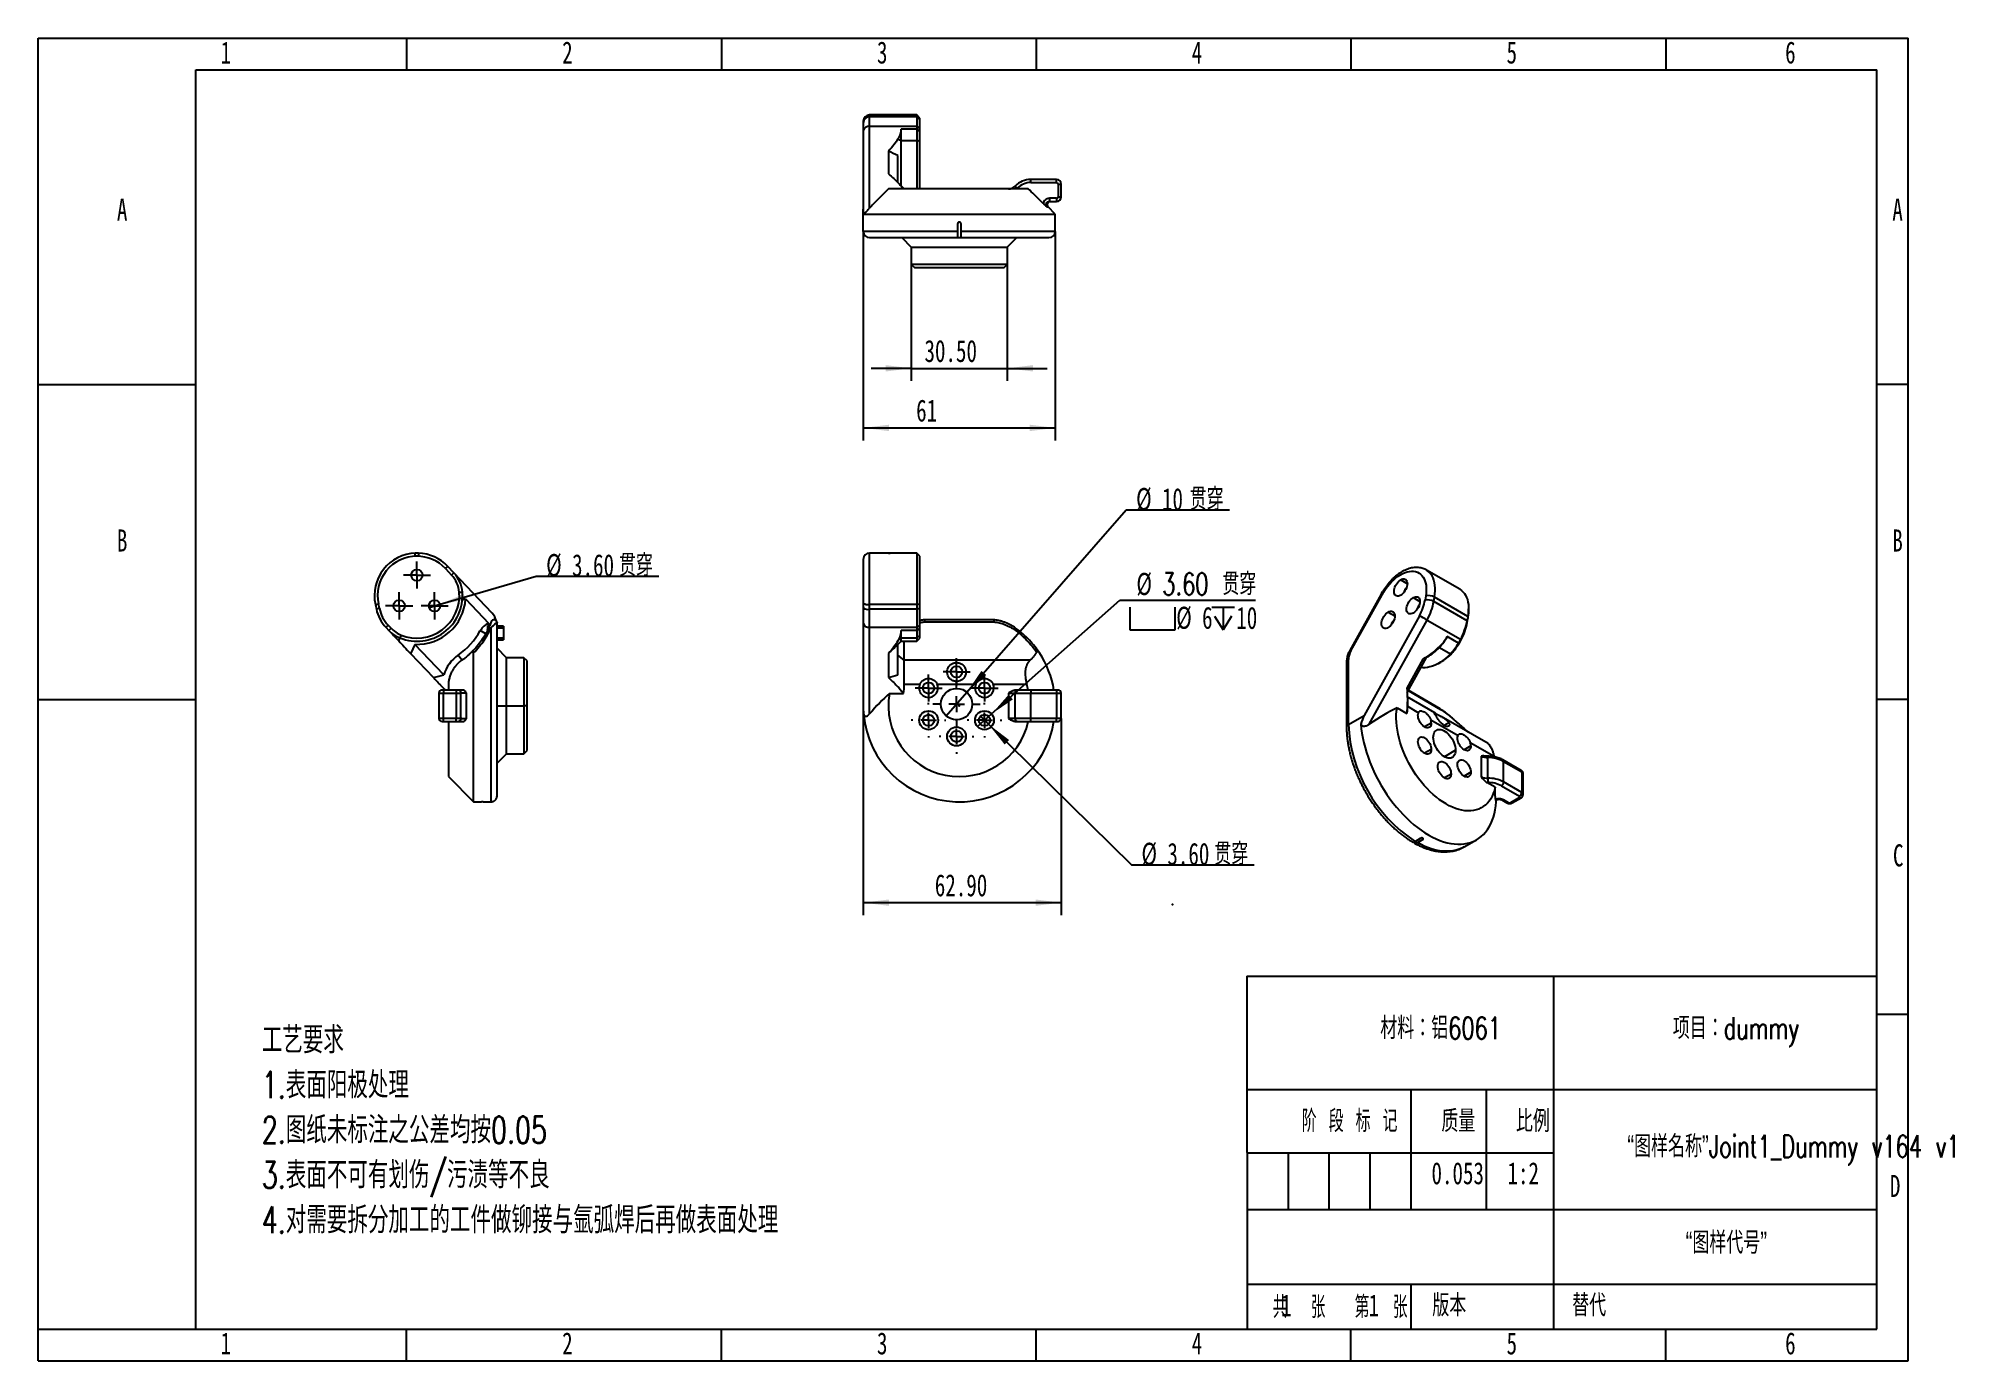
# Model space of a CAD drawing. Header units: millimetres. Extents: x 0 to 304, y 0 to 210.
import ezdxf

# ---------------------------------------------------------------- set-up
doc = ezdxf.new("R2010")
doc.units = ezdxf.units.MM
doc.header["$PDSIZE"] = -1
doc.layers.add('图框', color=7, linetype='Continuous')
doc.styles.add('SLDTEXTSTYLE0', font='TXT', dxfattribs={"width": 0.7, "bigfont": 'bigfont'})
doc.styles.add('SLDTEXTSTYLE1', font='TXT', dxfattribs={"width": 0.6, "bigfont": 'bigfont'})
doc.styles.add('SLDTEXTSTYLE2', font='TXT', dxfattribs={"width": 0.614286, "bigfont": 'bigfont'})
doc.styles.add('SLDTEXTSTYLE3', font='TXT', dxfattribs={"width": 0.7})
doc.dimstyles.new('SLDDIMSTYLE0', dxfattribs={"dimtxt": 3.5, "dimasz": 4.08, "dimexe": 0, "dimexo": 0.0625, "dimgap": 0.875, "dimtad": 0, "dimtih": 1, "dimtoh": 1, "dimlfac": 2, "dimrnd": 1e-09, "dimzin": 4, "dimdsep": 46, "dimtxsty": 'SLDTEXTSTYLE3', "dimblk1": 'NONE', "dimsah": 1, "dimcen": 0, "dimadec": 0, "dimazin": 1, "dimtfac": 1, "dimtmove": 0, "dimatfit": 3, "dimldrblk": 'NONE', "dimfxl": 1, "dimfrac": 2, "dimtolj": 1, "dimtzin": 12, "dimarcsym": 0})
doc.dimstyles.new('SLDDIMSTYLE1', dxfattribs={"dimtxt": 3.5, "dimasz": 4.08, "dimexe": 0, "dimexo": 0.0625, "dimgap": 0.875, "dimtad": 0, "dimtih": 1, "dimtoh": 1, "dimlfac": 2, "dimrnd": 1e-09, "dimzin": 12, "dimdsep": 46, "dimtxsty": 'SLDTEXTSTYLE3', "dimblk1": 'NONE', "dimsah": 1, "dimcen": 0, "dimadec": 0, "dimazin": 3, "dimtfac": 1, "dimtmove": 0, "dimatfit": 3, "dimldrblk": 'NONE', "dimfxl": 1, "dimfrac": 2, "dimtolj": 1, "dimtzin": 12, "dimarcsym": 0})
doc.dimstyles.new('SLDDIMSTYLE2', dxfattribs={"dimtxt": 3.5, "dimasz": 4.08, "dimexe": 0, "dimexo": 0.0625, "dimgap": 0.875, "dimtad": 2, "dimlfac": 2, "dimrnd": 1e-09, "dimzin": 4, "dimdsep": 46, "dimtxsty": 'SLDTEXTSTYLE3', "dimsah": 1, "dimcen": 0.09, "dimadec": 0, "dimazin": 1, "dimtfac": 1, "dimtofl": 0, "dimtmove": 0, "dimatfit": 3, "dimfxl": 1, "dimfrac": 2, "dimtolj": 1, "dimtzin": 12, "dimarcsym": 0})
doc.dimstyles.new('SLDDIMSTYLE3', dxfattribs={"dimtxt": 3.5, "dimasz": 4.08, "dimexe": 0, "dimexo": 0.0625, "dimgap": 0.875, "dimtad": 2, "dimlfac": 2, "dimrnd": 1e-09, "dimzin": 12, "dimdsep": 46, "dimtxsty": 'SLDTEXTSTYLE3', "dimsah": 1, "dimcen": 0.09, "dimadec": 0, "dimazin": 3, "dimtfac": 1, "dimtofl": 0, "dimtmove": 0, "dimatfit": 3, "dimfxl": 1, "dimfrac": 2, "dimtolj": 1, "dimtzin": 12, "dimarcsym": 0})
doc.dimstyles.new('SLDDIMSTYLE4', dxfattribs={"dimtxt": 3.5, "dimasz": 4.08, "dimexe": 0, "dimexo": 0.0625, "dimgap": 0.875, "dimtad": 2, "dimlfac": 2, "dimrnd": 1e-09, "dimzin": 4, "dimdsep": 46, "dimtxsty": 'SLDTEXTSTYLE3', "dimsah": 1, "dimcen": 0.09, "dimadec": 0, "dimazin": 1, "dimtfac": 1, "dimtmove": 0, "dimatfit": 0, "dimfxl": 1, "dimfrac": 2, "dimtolj": 1, "dimtzin": 12, "dimarcsym": 0})

msp = doc.modelspace()

# ---------------------------------------------------------------- texts
at = {"layer": '图框'}
for s, insert, char_height, attachment_point, style in [('1', (29.7944, 209.4995), 3.5, 2, 'SLDTEXTSTYLE3'), ('2', (84.0444, 209.4995), 3.5, 2, 'SLDTEXTSTYLE3'), ('3', (134.0444, 209.4995), 3.5, 2, 'SLDTEXTSTYLE3'), ('4', (184.0444, 209.4995), 3.5, 2, 'SLDTEXTSTYLE3'), ('5', (234.0444, 209.4995), 3.5, 2, 'SLDTEXTSTYLE3'), ('6', (278.2969, 209.4995), 3.5, 2, 'SLDTEXTSTYLE3'), ('A', (13.3203, 184.5403), 3.5, 2, 'SLDTEXTSTYLE3'), ('A', (295.3203, 184.5403), 3.5, 2, 'SLDTEXTSTYLE3'), ('B', (13.3203, 131.9995), 3.5, 2, 'SLDTEXTSTYLE3'), ('B', (295.3203, 131.9995), 3.5, 2, 'SLDTEXTSTYLE3'), ('C', (295.4273, 81.9995), 3.5, 2, 'SLDTEXTSTYLE3'), ('材料：铝6061', (222.7459, 54.5771), 3.5, 2, 'SLDTEXTSTYLE0'), ('工艺要求', (35.4996, 53.0424), 4.23333, 1, 'SLDTEXTSTYLE0'), ('项目：dummy', (269.644, 54.5771), 3.5, 2, 'SLDTEXTSTYLE0'), ('1.表面阳极处理', (35.4996, 45.898), 4.23333, 1, 'SLDTEXTSTYLE0'), ('阶 段 标 记', (208.2822, 39.8054), 3.5, 2, 'SLDTEXTSTYLE2'), ('质量', (225.5506, 39.8054), 3.5, 2, 'SLDTEXTSTYLE0'), ('比例', (237.3978, 39.8054), 3.5, 2, 'SLDTEXTSTYLE0'), ('2.图纸未标注之公差均按0.05', (35.4996, 38.7535), 4.233333, 1, 'SLDTEXTSTYLE0'), ('“图样名称”Joint1_Dummy v164 v1', (278.7931, 35.7907), 3.5, 2, 'SLDTEXTSTYLE0'), ('3.表面不可有划伤/污渍等不良', (35.4996, 31.6091), 4.233333, 1, 'SLDTEXTSTYLE0'), ('0.053', (225.4554, 31.5205), 3.5, 2, 'SLDTEXTSTYLE3'), ('1:2', (235.8582, 31.5205), 3.5, 2, 'SLDTEXTSTYLE3'), ('D', (294.9297, 29.4995), 3.5, 2, 'SLDTEXTSTYLE3'), ('4.对需要拆分加工的工件做铆接与氩弧焊后再做表面处理', (35.4996, 24.4646), 4.233333, 1, 'SLDTEXTSTYLE0'), ('“图样代号”', (268.1266, 20.4896), 3.5, 2, 'SLDTEXTSTYLE0'), ('共  张', (200.2613, 10.2618), 3.5, 2, 'SLDTEXTSTYLE1'), ('1', (197.3926, 10.5314), 3.5, 1, 'SLDTEXTSTYLE3'), ('第  张', (213.2889, 10.2618), 3.5, 2, 'SLDTEXTSTYLE1'), ('1', (211.295, 10.5314), 3.5, 1, 'SLDTEXTSTYLE3'), ('版本', (224.1175, 10.5314), 3.5, 2, 'SLDTEXTSTYLE0'), ('替代', (243.6406, 10.5314), 3.5, 1, 'SLDTEXTSTYLE0'), ('1', (29.7944, 4.4995), 3.5, 2, 'SLDTEXTSTYLE3'), ('2', (84.0444, 4.4995), 3.5, 2, 'SLDTEXTSTYLE3'), ('3', (134.0444, 4.4995), 3.5, 2, 'SLDTEXTSTYLE3'), ('4', (184.0444, 4.4995), 3.5, 2, 'SLDTEXTSTYLE3'), ('5', (234.0444, 4.4995), 3.5, 2, 'SLDTEXTSTYLE3'), ('6', (278.2969, 4.4995), 3.5, 2, 'SLDTEXTSTYLE3')]:
    msp.add_mtext(s, dxfattribs=dict(at, insert=insert, char_height=char_height, attachment_point=attachment_point, style=style))

# ---------------------------------------------------------------- blocks, each defined once
blk = doc.blocks.new('_D')
at = {"layer": '图框'}
for p, q in [((149.65, 102.33), (150.93, 101.07)), ((150.93, 101.07), (173.64, 78.77)), ((173.64, 78.77), (193.12, 78.77))]:
    blk.add_line(p, q, dxfattribs=at)
blk.add_solid([(150.93, 101.07), (153.49, 97.85), (154.2, 98.57)], dxfattribs=at)
at = {"layer": '图框', "char_height": 3.5, "attachment_point": 1}
for s, insert, style in [('%%c', (175.22, 82.25), 'SLDTEXTSTYLE3'), ('3.60', (179.34, 82.24), 'SLDTEXTSTYLE3'), ('贯穿', (186.78, 82.24), 'SLDTEXTSTYLE0')]:
    blk.add_mtext(s, dxfattribs=dict(at, insert=insert, style=style))
blk = doc.blocks.new('_None')
blk = doc.blocks.new('SW_SYMBOL_HOLE_SPOT')
at = {"layer": '图框', "color": 0}
for p, q in [((0, 875), (0, 75)), ((1600, 75), (1600, 875)), ((0, 75), (1600, 75))]:
    blk.add_line(p, q, dxfattribs=at)
blk = doc.blocks.new('SW_SYMBOL_HOLE_DEPTH')
at = {"layer": '图框', "color": 0}
for p, q in [((0, 875), (800, 875)), ((400, 875), (400, 75)), ((100, 555), (400, 75)), ((700, 555), (400, 75))]:
    blk.add_line(p, q, dxfattribs=at)
blk = doc.blocks.new('_D_1')
at = {"layer": '图框'}
for p, q in [((151.41, 102.7), (171.79, 120.76)), ((171.79, 120.76), (193.36, 120.76)), ((149.17, 100.71), (151.41, 102.7))]:
    blk.add_line(p, q, dxfattribs=at)
blk.add_solid([(151.41, 102.7), (154.8, 105.02), (154.13, 105.78)], dxfattribs=at)
at = {"layer": '图框', "xscale": 0.0045117371, "yscale": 0.0045117371, "zscale": 0.0045117371}
for name, p in [('SW_SYMBOL_HOLE_SPOT', (173.38, 115.73)), ('SW_SYMBOL_HOLE_DEPTH', (186.39, 115.73))]:
    blk.add_blockref(name, p, dxfattribs=at)
at = {"layer": '图框', "char_height": 3.5, "attachment_point": 1}
for s, insert, style in [('%%c', (174.42, 125.1), 'SLDTEXTSTYLE3'), ('3.60 贯穿', (178.53, 125.09), 'SLDTEXTSTYLE0'), ('%%c', (180.74, 119.73), 'SLDTEXTSTYLE3'), ('6', (184.85, 119.72), 'SLDTEXTSTYLE3'), ('10', (190.28, 119.72), 'SLDTEXTSTYLE3')]:
    blk.add_mtext(s, dxfattribs=dict(at, insert=insert, style=style))
blk = doc.blocks.new('_D_2')
at = {"layer": '图框'}
for p, q in [((147.49, 106.15), (172.78, 135.1)), ((172.78, 135.1), (189.2, 135.1)), ((144.21, 102.38), (147.49, 106.15))]:
    blk.add_line(p, q, dxfattribs=at)
blk.add_solid([(147.49, 106.15), (150.56, 108.88), (149.8, 109.55)], dxfattribs=at)
at = {"layer": '图框', "char_height": 3.5, "attachment_point": 1}
for s, insert, style in [('%%c', (174.37, 138.59), 'SLDTEXTSTYLE3'), ('10', (178.48, 138.57), 'SLDTEXTSTYLE3'), ('贯穿', (182.87, 138.57), 'SLDTEXTSTYLE0')]:
    blk.add_mtext(s, dxfattribs=dict(at, insert=insert, style=style))
blk = doc.blocks.new('_D_3')
at = {"layer": '图框'}
for p, q in [((131.03, 104), (131.03, 70.74)), ((162.48, 102), (162.48, 70.74)), ((131.03, 72.74), (162.48, 72.74))]:
    blk.add_line(p, q, dxfattribs=at)
for points in [[(131.03, 72.74), (135.11, 72.23), (135.11, 73.24)], [(162.48, 72.74), (158.4, 73.24), (158.4, 72.23)]]:
    blk.add_solid(points, dxfattribs=at)
at = {"layer": '图框', "insert": (142.4, 77.25), "char_height": 3.5, "attachment_point": 1, "style": 'SLDTEXTSTYLE3'}
blk.add_mtext('62.90', dxfattribs=at)
blk = doc.blocks.new('SW_CENTERMARKSYMBOL_0')
at = {"layer": '图框', "color": 0}
for p, q in [((0, 2.5), (0, 3.75)), ((-2.5, 0), (-3.75, 0)), ((0, 0), (-1.25, 0)), ((0, 0), (0, 1.25)), ((0, 0), (0, -1.25)), ((0, 0), (1.25, 0)), ((2.5, 0), (3.75, 0)), ((0, -2.5), (0, -3.75))]:
    blk.add_line(p, q, dxfattribs=at)
blk = doc.blocks.new('SW_CENTERMARKSYMBOL_1')
at = {"layer": '图框', "color": 0}
for p, q in [((-1.25, 0), (-2.15, 0)), ((0, 0), (-1.25, 0)), ((0, 1.25), (0, 2.15)), ((0, 0), (0, 1.25)), ((0, 0), (0, -1.25)), ((0, 0), (1.25, 0)), ((1.25, 0), (2.15, 0)), ((0, -1.25), (0, -2.15))]:
    blk.add_line(p, q, dxfattribs=at)
blk = doc.blocks.new('SW_CENTERMARKSYMBOL_2')
at = {"layer": '图框', "color": 0}
for p, q in [((-1.25, 0), (-2.15, 0)), ((0, 0), (-1.25, 0)), ((0, 1.25), (0, 2.15)), ((0, 0), (0, 1.25)), ((0, 0), (0, -1.25)), ((0, 0), (1.25, 0)), ((1.25, 0), (2.15, 0)), ((0, -1.25), (0, -2.15))]:
    blk.add_line(p, q, dxfattribs=at)
blk = doc.blocks.new('SW_CENTERMARKSYMBOL_3')
at = {"layer": '图框', "color": 0}
for p, q in [((-2.5, 0), (-2.75, 0)), ((0, 0), (-1.25, 0)), ((0, 2.5), (0, 2.75)), ((0, 0), (0, 1.25)), ((0, 0), (0, -1.25)), ((0, 0), (1.25, 0)), ((2.5, 0), (2.75, 0)), ((0, -2.5), (0, -2.75))]:
    blk.add_line(p, q, dxfattribs=at)
blk = doc.blocks.new('SW_CENTERMARKSYMBOL_4')
at = {"layer": '图框', "color": 0}
for p, q in [((-1.25, 0), (-2.15, 0)), ((0, 0), (-1.25, 0)), ((0, 1.25), (0, 2.15)), ((0, 0), (0, 1.25)), ((0, 0), (0, -1.25)), ((0, 0), (1.25, 0)), ((1.25, 0), (2.15, 0)), ((0, -1.25), (0, -2.15))]:
    blk.add_line(p, q, dxfattribs=at)
blk = doc.blocks.new('SW_CENTERMARKSYMBOL_5')
at = {"layer": '图框', "color": 0}
for p, q in [((-2.5, 0), (-2.75, 0)), ((0, 0), (-1.25, 0)), ((0, 2.5), (0, 2.75)), ((0, 0), (0, 1.25)), ((0, 0), (0, -1.25)), ((0, 0), (1.25, 0)), ((2.5, 0), (2.75, 0)), ((0, -2.5), (0, -2.75))]:
    blk.add_line(p, q, dxfattribs=at)
blk = doc.blocks.new('SW_CENTERMARKSYMBOL_6')
at = {"layer": '图框', "color": 0}
for p, q in [((-2.5, 0), (-2.75, 0)), ((0, 0), (-1.25, 0)), ((0, 2.5), (0, 2.75)), ((0, 0), (0, 1.25)), ((0, 0), (0, -1.25)), ((0, 0), (1.25, 0)), ((2.5, 0), (2.75, 0)), ((0, -2.5), (0, -2.75))]:
    blk.add_line(p, q, dxfattribs=at)
blk = doc.blocks.new('_D_4')
at = {"layer": '图框'}
for p, q in [((63.81, 120.13), (79.07, 124.61)), ((79.07, 124.61), (98.56, 124.61)), ((62.09, 119.62), (63.81, 120.13))]:
    blk.add_line(p, q, dxfattribs=at)
blk.add_solid([(63.81, 120.13), (67.87, 120.79), (67.59, 121.77)], dxfattribs=at)
at = {"layer": '图框', "char_height": 3.5, "attachment_point": 1}
for s, insert, style in [('%%c', (80.66, 128.1), 'SLDTEXTSTYLE3'), ('3.60', (84.78, 128.08), 'SLDTEXTSTYLE3'), ('贯穿', (92.22, 128.08), 'SLDTEXTSTYLE0')]:
    blk.add_mtext(s, dxfattribs=dict(at, insert=insert, style=style))
blk = doc.blocks.new('SW_CENTERMARKSYMBOL_7')
at = {"layer": '图框', "color": 0}
for p, q in [((-1.25, 0), (-2.15, 0)), ((0, 0), (-1.25, 0)), ((0, 1.25), (0, 2.15)), ((0, 0), (0, 1.25)), ((0, 0), (0, -1.25)), ((0, 0), (1.25, 0)), ((1.25, 0), (2.15, 0)), ((0, -1.25), (0, -2.15))]:
    blk.add_line(p, q, dxfattribs=at)
blk = doc.blocks.new('SW_CENTERMARKSYMBOL_8')
at = {"layer": '图框', "color": 0}
for p, q in [((-1.25, 0), (-2.15, 0)), ((0, 0), (-1.25, 0)), ((0, 1.25), (0, 2.15)), ((0, 0), (0, 1.25)), ((0, 0), (0, -1.25)), ((0, 0), (1.25, 0)), ((1.25, 0), (2.15, 0)), ((0, -1.25), (0, -2.15))]:
    blk.add_line(p, q, dxfattribs=at)
blk = doc.blocks.new('SW_CENTERMARKSYMBOL_9')
at = {"layer": '图框', "color": 0}
for p, q in [((-1.25, 0), (-2.15, 0)), ((0, 0), (-1.25, 0)), ((0, 1.25), (0, 2.15)), ((0, 0), (0, 1.25)), ((0, 0), (0, -1.25)), ((0, 0), (1.25, 0)), ((1.25, 0), (2.15, 0)), ((0, -1.25), (0, -2.15))]:
    blk.add_line(p, q, dxfattribs=at)
blk = doc.blocks.new('_D_5')
at = {"layer": '图框'}
for p, q in [((131.03, 179.34), (131.03, 146.13)), ((161.53, 179.34), (161.53, 146.13)), ((131.03, 148.13), (161.53, 148.13))]:
    blk.add_line(p, q, dxfattribs=at)
for points in [[(131.03, 148.13), (135.11, 147.62), (135.11, 148.64)], [(161.53, 148.13), (157.45, 148.64), (157.45, 147.62)]]:
    blk.add_solid(points, dxfattribs=at)
at = {"layer": '图框', "insert": (139.44, 152.64), "char_height": 3.5, "attachment_point": 1, "style": 'SLDTEXTSTYLE3'}
blk.add_mtext('61', dxfattribs=at)
blk = doc.blocks.new('_D_6')
at = {"layer": '图框'}
for p, q in [((138.66, 174.09), (138.66, 155.59)), ((153.91, 174.09), (153.91, 155.59)), ((138.66, 157.59), (132.31, 157.59)), ((138.66, 157.59), (153.91, 157.59)), ((153.91, 157.59), (160.26, 157.59))]:
    blk.add_line(p, q, dxfattribs=at)
for points in [[(138.66, 157.59), (134.58, 158.1), (134.58, 157.09)], [(153.91, 157.59), (157.99, 157.09), (157.99, 158.1)]]:
    blk.add_solid(points, dxfattribs=at)
at = {"layer": '图框', "insert": (140.76, 162.1), "char_height": 3.5, "attachment_point": 1, "style": 'SLDTEXTSTYLE3'}
blk.add_mtext('30.50', dxfattribs=at)

# ---------------------------------------------------------------- dimensions: what is measured, and where the dimension line sits
at = {"layer": '图框'}
for base, p1, p2, dimstyle, picture, middle in [((161.5305, 148.1271), (131.0305, 179.3431), (161.5305, 179.3431), 'SLDDIMSTYLE3', '_D_5', (140.9722, 148.1271)), ((153.9055, 157.5931), (138.6555, 174.0931), (153.9055, 174.0931), 'SLDDIMSTYLE4', '_D_6', (144.6019, 157.5931)), ((162.4805, 72.736), (131.0305, 104.0013), (162.4805, 102.0013), 'SLDDIMSTYLE2', '_D_3', (146.2321, 72.736))]:
    dim = msp.add_linear_dim(base=base, p1=p1, p2=p2, dimstyle=dimstyle, dxfattribs=at)
    dim.commit()
    dim.dimension.update_dxf_attribs({"geometry": picture, "text_midpoint": middle, "dimtype": 160})
for p1, p2, text, dimstyle, picture, middle in [((144.2055, 102.3795), (147.4943, 106.1456), '<> 贯穿', 'SLDDIMSTYLE1', '_D_2', (181.7858, 136.7455)), ((62.0866, 119.6228), (63.8137, 120.1299), '<> 贯穿', 'SLDDIMSTYLE0', '_D_4', (89.6122, 126.2559)), ((149.1659, 100.705), (151.4108, 102.6951), '%%c3.60 贯穿\\P{\\fGDT;v}<>{\\fGDT;x}10', 'SLDDIMSTYLE1', '_D_1', (183.3665, 120.1488)), ((149.6463, 102.3308), (150.9304, 101.0694), '<> 贯穿', 'SLDDIMSTYLE0', '_D', (184.1733, 80.4122))]:
    dim = msp.add_diameter_dim_2p(p1=p1, p2=p2, text=text, dimstyle=dimstyle, dxfattribs=at)
    dim.commit()
    dim.dimension.update_dxf_attribs({"geometry": picture, "text_midpoint": middle, "dimtype": 163})

# ---------------------------------------------------------------- linework, layer by layer
at = {"color": 7, "linetype": 'Continuous', "lineweight": 25}
for p, q in [((139.5305, 197.8431), (132.0305, 197.8431)), ((132.0305, 197.6939), (132.0305, 197.8431)), ((140.0305, 197.3431), (139.5305, 197.8431)), ((139.5305, 197.8431), (139.5305, 197.6939)), ((131.0305, 196.8431), (131.0305, 196.716)), ((131.0305, 196.716), (131.0305, 196.5545)), ((131.0305, 196.5545), (131.0305, 195.2989)), ((131.0305, 195.2989), (131.0305, 182.8676)), ((132.0305, 197.5324), (132.0305, 197.6939)), ((139.5305, 197.6939), (132.0305, 197.6939)), ((132.0305, 196.0256), (132.0305, 197.5324)), ((139.5305, 197.5324), (132.0305, 197.5324)), ((132.0305, 183.0359), (132.0305, 196.0256)), ((132.0305, 196.0256), (139.5305, 196.0256)), ((139.5305, 195.5627), (137.0305, 195.5627)), ((137.0305, 193.7859), (137.0305, 195.5627)), ((139.5305, 197.6939), (139.5305, 197.5324)), ((139.5305, 197.6939), (140.0305, 197.205)), ((139.5305, 197.5324), (139.5305, 196.0256)), ((140.0305, 197.0434), (139.5305, 197.5324)), ((139.5305, 196.0256), (139.5305, 195.5627)), ((140.0305, 195.6622), (139.5305, 196.0256)), ((139.5305, 195.5627), (139.5305, 193.7859)), ((140.0305, 195.1993), (139.5305, 195.5627)), ((140.0305, 197.205), (140.0305, 197.3431)), ((140.0305, 197.0434), (140.0305, 197.205)), ((140.0305, 195.6622), (140.0305, 197.0434)), ((140.0305, 195.1993), (140.0305, 195.6622)), ((140.0305, 193.6002), (140.0305, 195.1993)), ((135.0305, 192.0918), (135.0305, 188.4788)), ((136.5219, 193.9747), (137.0305, 193.7859)), ((137.0305, 186.6009), (137.0305, 193.7859)), ((137.0305, 193.7859), (139.5305, 193.7859)), ((139.5305, 193.7859), (139.5305, 186.0931)), ((140.0305, 193.6002), (139.5305, 193.7859)), ((140.0305, 186.0931), (140.0305, 193.6002)), ((136.5305, 187.1009), (136.5305, 191.4001)), ((135.0305, 186.0931), (133.1809, 184.2435)), ((157.2492, 186.0931), (135.0305, 186.0931)), ((137.5333, 186.0981), (136.4257, 187.2057)), ((155.5103, 186.1931), (155.1532, 186.5431)), ((157.6527, 187.0931), (157.6527, 187.5931)), ((161.7305, 187.5931), (157.6527, 187.5931)), ((157.6527, 187.0931), (161.7305, 187.0931)), ((161.7305, 187.0931), (161.7305, 187.5931)), ((161.9805, 186.8431), (161.9805, 184.8431)), ((161.9805, 186.8431), (162.4805, 186.8431)), ((162.4805, 184.8431), (162.4805, 186.8431)), ((131.0305, 179.3431), (131.0305, 182.8676)), ((160.234, 183.2396), (160.384, 183.2396)), ((161.5305, 182.0931), (160.384, 183.2396)), ((161.7305, 184.5931), (160.5985, 184.5931)), ((160.5985, 184.0931), (161.7305, 184.0931)), ((161.7305, 184.5931), (161.7305, 184.0931)), ((161.9805, 184.8431), (162.4805, 184.8431)), ((131.0857, 182.0931), (161.5305, 182.0931)), ((146.0305, 179.3431), (146.0305, 180.5743)), ((146.5305, 180.5743), (146.5305, 179.3431)), ((161.5305, 179.3431), (161.5305, 182.0931)), ((146.0305, 179.3431), (131.0305, 179.3431)), ((132.0305, 178.3431), (160.5305, 178.3431)), ((137.1555, 178.3431), (138.6555, 176.8431)), ((138.6555, 176.8431), (138.6555, 174.0931)), ((138.6555, 176.8431), (153.9055, 176.8431)), ((161.5305, 179.3431), (146.5305, 179.3431)), ((155.4055, 178.3431), (153.9055, 176.8431)), ((153.9055, 176.8431), (153.9055, 174.0931)), ((138.6555, 174.0931), (139.1555, 173.5931)), ((153.9055, 174.0931), (138.6555, 174.0931)), ((139.1555, 173.5931), (153.4055, 173.5931)), ((153.4055, 173.5931), (153.9055, 174.0931)), ((59.8856, 127.7513), (59.8856, 128.2467)), ((60.3856, 128.2467), (60.3856, 127.7513)), ((135.0305, 128.2513), (132.0305, 128.2513)), ((132.0305, 120.09), (132.0305, 128.2513)), ((139.5305, 128.2467), (135.2805, 128.2467)), ((139.5305, 128.2467), (139.5305, 120.09)), ((60.1356, 127.7513), (59.8856, 127.7513)), ((60.3856, 127.7513), (60.1356, 127.7513)), ((64.6779, 125.7943), (65.0413, 126.1377)), ((64.6779, 125.7943), (65.6493, 124.7665)), ((66.0127, 125.1099), (65.0413, 126.1377)), ((65.6493, 124.7665), (66.0127, 125.1099)), ((72.0659, 118.7052), (66.0127, 125.1099)), ((131.0305, 127.2513), (131.0305, 120.299)), ((140.0305, 127.7513), (140.0255, 127.7513)), ((140.0305, 120.1945), (140.0305, 127.7513)), ((225.783, 122.5031), (220.4797, 125.5646)), ((66.8653, 122.024), (67.3638, 122.0627)), ((213.276, 121.7238), (208.3088, 112.7873)), ((216.3979, 124.0056), (217.4585, 123.3933)), ((53.5348, 120.09), (54.0238, 120.1945)), ((53.5348, 120.09), (53.6963, 119.3345)), ((54.1853, 119.439), (53.6963, 119.3345)), ((54.1853, 119.439), (54.0238, 120.1945)), ((67.867, 120.9642), (71.5398, 117.078)), ((131.0305, 120.299), (131.0305, 119.5436)), ((131.0305, 119.5436), (131.0305, 117.1546)), ((139.5305, 120.09), (132.0305, 120.09)), ((132.0305, 119.3345), (132.0305, 120.09)), ((139.5305, 119.3345), (132.0305, 119.3345)), ((132.0305, 116.4677), (132.0305, 119.3345)), ((139.5305, 120.09), (140.0305, 120.1945)), ((139.5305, 120.09), (139.5305, 119.3345)), ((140.0305, 119.439), (139.5305, 119.3345)), ((139.5305, 119.3345), (139.5305, 116.4677)), ((140.0305, 119.439), (140.0305, 120.1945)), ((140.0305, 116.8112), (140.0305, 119.439)), ((208.4758, 112.7096), (213.4429, 121.6461)), ((214.4077, 118.876), (215.4683, 118.2637)), ((218.3881, 121.1739), (219.4488, 120.5616)), ((220.3739, 121.4406), (220.2597, 120.7578)), ((221.6582, 120.578), (221.7725, 121.2609)), ((226.9615, 117.5165), (221.6582, 120.578)), ((227.0758, 118.1993), (221.7725, 121.2609)), ((227.1813, 119.0045), (227.1813, 119.4127)), ((55.5665, 116.8112), (55.2031, 116.4677)), ((55.2031, 116.4677), (55.6661, 115.9779)), ((56.0294, 116.3213), (55.5665, 116.8112)), ((56.0294, 116.3213), (55.6661, 115.9779)), ((71.0742, 115.4518), (70.1991, 115.9358)), ((71.8856, 116.3438), (71.8856, 88.7534)), ((72.8856, 89.7513), (72.8856, 117.1496)), ((73.8856, 116.6496), (72.8856, 116.6496)), ((72.8856, 116.3887), (73.8856, 116.3887)), ((73.8856, 116.6496), (73.8856, 116.3887)), ((73.8856, 116.3887), (73.8856, 114.7404)), ((131.0305, 117.1546), (131.0305, 104.0013)), ((132.0305, 116.4677), (139.5305, 116.4677)), ((132.0305, 102.7236), (132.0305, 116.4677)), ((139.5305, 115.9779), (137.0305, 115.9779)), ((137.0305, 114.7699), (137.0305, 115.9779)), ((140.0305, 116.8112), (139.5305, 116.4677)), ((139.5305, 116.4677), (139.5305, 115.9779)), ((140.0305, 116.3213), (139.5305, 115.9779)), ((139.5305, 115.9779), (139.5305, 114.7699)), ((140.0305, 116.3213), (140.0305, 116.8112)), ((140.0305, 115.2342), (140.0305, 116.3213)), ((151.7746, 117.6496), (140.7863, 117.6496)), ((140.7863, 117.317), (151.7746, 117.317)), ((155.2373, 116.3438), (155.0443, 116.4696)), ((219.3718, 118.2946), (210.5815, 102.4799)), ((211.4077, 101.0971), (220.5928, 117.6222)), ((220.5928, 117.6222), (225.8961, 114.5606)), ((227.0758, 118.1993), (226.9615, 117.5165)), ((226.9694, 117.1982), (226.9615, 117.5165)), ((226.9694, 117.1982), (227.0836, 117.881)), ((227.0758, 118.1993), (227.0836, 117.881)), ((57.254, 114.2977), (57.4429, 114.7699)), ((57.6286, 115.2342), (57.4429, 114.7699)), ((64.3998, 108.9207), (59.8286, 113.7574)), ((73.8856, 114.7404), (72.8856, 114.7404)), ((72.8856, 114.5013), (73.8856, 114.5013)), ((74.3856, 111.6263), (72.8856, 113.1263)), ((73.8856, 114.7404), (73.8856, 114.5013)), ((136.5219, 114.2977), (137.0305, 114.7699)), ((136.5305, 113.7513), (137.0305, 114.2513)), ((136.5305, 108.9207), (136.5305, 113.7574)), ((137.0305, 114.7699), (139.5305, 114.7699)), ((137.0305, 114.2513), (137.0305, 114.7699)), ((137.0305, 114.2513), (139.5305, 114.2513)), ((137.5305, 111.2393), (137.5305, 114.2513)), ((140.0305, 115.2342), (139.5305, 114.7699)), ((139.5305, 114.7699), (139.5305, 114.2513)), ((139.5305, 114.2513), (140.0305, 114.7513)), ((140.0305, 114.7513), (140.0305, 115.2342)), ((222.3185, 113.1797), (222.5446, 113.2805)), ((222.5446, 113.2805), (224.3124, 112.26)), ((225.5687, 113.9717), (223.801, 114.9922)), ((225.8961, 114.5606), (225.5687, 113.9717)), ((225.6653, 113.8997), (225.5687, 113.9717)), ((225.6653, 113.8997), (225.9927, 114.4886)), ((225.9927, 114.4886), (225.8961, 114.5606)), ((59.137, 112.3054), (62.7499, 108.4826)), ((67.2729, 111.2393), (66.7019, 112.0602)), ((69.1356, 88.7513), (69.1356, 112.3957)), ((77.1356, 111.6263), (74.3856, 111.6263)), ((74.3856, 104.0013), (74.3856, 111.6263)), ((77.6356, 111.1263), (77.1356, 111.6263)), ((77.1356, 111.6263), (77.1356, 104.0013)), ((77.6356, 104.0013), (77.6356, 111.1263)), ((135.0305, 112.3054), (135.0305, 108.4826)), ((137.5305, 111.2393), (136.5305, 112.0602)), ((137.5305, 107.4142), (137.5305, 111.2393)), ((157.5424, 111.2393), (137.5305, 111.2393)), ((207.7965, 110.9566), (207.7965, 100.633)), ((208.0894, 101.0412), (208.0894, 111.3649)), ((219.9325, 111.393), (217.3777, 106.7967)), ((217.4184, 106.1325), (220.5041, 111.684)), ((220.5, 111.6768), (220.6414, 111.7584)), ((222.4091, 110.7378), (222.7626, 110.942)), ((224.5346, 112.3592), (224.3124, 112.26)), ((64.3856, 106.5013), (64.1356, 106.5013)), ((64.3856, 106.5013), (64.3856, 106.0013)), ((66.3856, 106.5013), (64.3856, 106.5013)), ((65.1356, 107.4143), (65.1356, 106.5013)), ((66.6356, 106.5013), (66.3856, 106.5013)), ((66.3856, 106.5013), (66.3856, 106.0013)), ((137.5305, 107.4143), (140.0321, 107.4143)), ((142.791, 107.4143), (148.9089, 107.4143)), ((151.6678, 107.4143), (157.0003, 107.4143)), ((155.5103, 106.5013), (155.4049, 106.5013)), ((157.6527, 106.5013), (155.5103, 106.5013)), ((161.7305, 106.5013), (157.6527, 106.5013)), ((157.6527, 106.5013), (157.6527, 106.0013)), ((161.9805, 106.5013), (161.7305, 106.5013)), ((161.7305, 106.5013), (161.7305, 106.0013)), ((63.6356, 106.0013), (64.3856, 106.0013)), ((63.6356, 106.0013), (63.6356, 102.0013)), ((64.3856, 106.0013), (66.3856, 106.0013)), ((64.3856, 102.0013), (64.3856, 106.0013)), ((66.3856, 106.0013), (67.1356, 106.0013)), ((66.3856, 106.0013), (66.3856, 102.0013)), ((67.1356, 102.0013), (67.1356, 106.0013)), ((67.9892, 101.9499), (67.9892, 106.0527)), ((72.8856, 104.0013), (74.3856, 104.0013)), ((74.3856, 96.3763), (74.3856, 104.0013)), ((74.3856, 104.0013), (77.1356, 104.0013)), ((77.1356, 104.0013), (77.1356, 96.3763)), ((77.6356, 104.0013), (77.1356, 104.0013)), ((77.6356, 96.8763), (77.6356, 104.0013)), ((135.202, 105.9583), (137.4016, 105.9583)), ((154.082, 106.0013), (154.082, 102.0013)), ((154.082, 106.0013), (155.1532, 106.0013)), ((155.1532, 106.0013), (157.6527, 106.0013)), ((155.1532, 102.0013), (155.1532, 106.0013)), ((157.6527, 102.0013), (157.6527, 106.0013)), ((157.6527, 106.0013), (161.7305, 106.0013)), ((161.7305, 106.0013), (162.4805, 106.0013)), ((161.7305, 106.0013), (161.7305, 102.0013)), ((162.4805, 102.0013), (162.4805, 106.0013)), ((215.8121, 103.6917), (217.3674, 102.7938)), ((221.8101, 102.8871), (217.4504, 105.404)), ((217.4641, 103.7024), (217.4641, 104.6067)), ((217.4641, 103.9268), (219.2275, 102.9088)), ((217.5751, 106.4144), (222.7373, 103.4343)), ((222.6541, 103.5384), (217.5987, 106.4568)), ((64.3856, 102.0013), (63.6356, 102.0013)), ((64.1356, 101.5013), (64.3856, 101.5013)), ((64.3856, 101.5013), (64.3856, 102.0013)), ((66.3856, 102.0013), (64.3856, 102.0013)), ((64.3856, 101.5013), (66.3856, 101.5013)), ((65.1356, 101.5013), (65.1356, 92.7513)), ((66.3856, 101.5013), (66.3856, 102.0013)), ((67.1356, 102.0013), (66.3856, 102.0013)), ((66.3856, 101.5013), (66.6356, 101.5013)), ((155.1532, 102.0013), (154.082, 102.0013)), ((157.6527, 102.0013), (155.1532, 102.0013)), ((155.4049, 101.5013), (155.5103, 101.5013)), ((155.5103, 101.5013), (157.6527, 101.5013)), ((157.6527, 101.5013), (157.6527, 102.0013)), ((161.7305, 102.0013), (157.6527, 102.0013)), ((157.6527, 101.5013), (161.7305, 101.5013)), ((161.7305, 101.5013), (161.7305, 102.0013)), ((162.4805, 102.0013), (161.7305, 102.0013)), ((161.7305, 101.5013), (161.9805, 101.5013)), ((208.0894, 101.0412), (210.5815, 102.4799)), ((221.2636, 101.2523), (220.2027, 100.6399)), ((221.1783, 101.7826), (225.5043, 99.2853)), ((230.2699, 98.0034), (222.8219, 102.303)), ((224.0371, 101.3019), (223.3145, 100.8848)), ((225.3333, 101.3968), (225.3181, 101.3866)), ((227.5404, 97.6288), (226.4795, 97.0164)), ((227.4551, 98.1591), (231.2258, 95.9824)), ((72.8856, 94.8763), (74.3856, 96.3763)), ((74.3856, 96.3763), (77.1356, 96.3763)), ((77.1356, 96.3763), (77.6356, 96.8763)), ((221.2636, 97.0676), (220.2027, 96.4552)), ((225.1091, 96.94), (223.341, 95.9193)), ((229.1623, 96.0199), (229.1623, 92.7537)), ((230.2379, 92.5001), (230.2379, 95.7663)), ((231.2258, 95.9824), (231.2475, 95.8896)), ((235.5276, 93.739), (232.6442, 95.4035)), ((232.7478, 91.9084), (232.7478, 95.1746)), ((232.7478, 95.1746), (235.6312, 93.5101)), ((65.1356, 92.7513), (69.1356, 88.7513)), ((224.402, 93.1634), (223.3411, 92.551)), ((227.5404, 93.444), (226.4795, 92.8316)), ((231.4018, 91.0526), (230.0977, 91.8054)), ((232.3943, 91.2961), (235.2776, 89.6315)), ((235.6312, 90.2439), (232.7478, 91.9084)), ((235.6312, 93.5101), (235.6312, 90.2439)), ((235.8509, 89.9377), (235.8509, 93.2039)), ((69.1356, 88.7513), (70.4044, 88.7513)), ((70.6544, 88.7534), (71.8856, 88.7534)), ((72.8533, 89.5013), (72.8538, 89.5013)), ((232.4595, 89.0483), (233.2599, 88.5863)), ((233.5099, 88.611), (232.7095, 89.0731)), ((235.2776, 89.4274), (233.8634, 88.611)), ((234.1134, 88.5863), (235.5276, 89.4027)), ((218.696, 82.4675), (219.5666, 82.9701)), ((219.9201, 82.766), (219.0495, 82.2634)), ((219.9201, 82.9684), (219.9201, 82.766)), ((226.4971, 81.6088), (228.4417, 82.7314))]:
    msp.add_line(p, q, dxfattribs=at)
at = {"color": 7, "linetype": 'Continuous'}
for p, q in [((146.2805, 104.0013), (146.2805, 104.0695)), ((146.2805, 104.0013), (146.3146, 104.0013)), ((180.1587, 72.4669), (180.1587, 72.5226)), ((180.1587, 72.4669), (180.1828, 72.453))]:
    msp.add_line(p, q, dxfattribs=at)
at = {"color": 7, "linetype": 'Continuous', "lineweight": 25, "flags": 128}
for points in [[(140.0255, 127.7513), (139.7524, 128.0246), (139.5305, 128.2467)], [(213.4429, 121.6461), (213.7043, 122.0891), (213.9873, 122.5163), (214.2895, 122.9244), (214.6086, 123.3102), (214.9421, 123.6704), (215.2871, 124.0023), (215.6411, 124.3032), (216.0011, 124.5707), (216.3643, 124.8026), (216.7278, 124.9971), (217.0886, 125.1526), (217.4439, 125.268), (217.7909, 125.3421), (218.1266, 125.3746), (218.4486, 125.365), (218.7541, 125.3136), (219.0408, 125.2206), (219.3064, 125.0869), (219.5486, 124.9135), (219.7657, 124.7018), (219.9558, 124.4534), (220.1174, 124.1705), (220.2493, 123.8552), (220.3503, 123.51), (220.4197, 123.1378), (220.457, 122.7415), (220.4617, 122.3243), (220.4339, 121.8895), (220.3739, 121.4406)], [(221.7725, 121.2609), (221.8396, 121.7543), (221.8735, 122.2335), (221.874, 122.695), (221.8412, 123.1358), (221.7752, 123.5526), (221.6764, 123.9425), (221.5457, 124.3029), (221.3838, 124.6311), (221.192, 124.925), (220.9716, 125.1824), (220.7241, 125.4015), (220.4808, 125.564)], [(216.3979, 124.0056), (216.5821, 124.0933), (216.7606, 124.1411), (216.9282, 124.1477), (217.0797, 124.1126), (217.2104, 124.0371), (217.3164, 123.9235), (217.3946, 123.7751), (217.4424, 123.5965), (217.4585, 123.3931), (217.4424, 123.1711), (217.3946, 122.9373), (217.3164, 122.6986), (217.2104, 122.4625), (217.0797, 122.2361), (216.9282, 122.0262), (216.7606, 121.8393), (216.5821, 121.6809), (216.3979, 121.556), (216.2137, 121.4683), (216.0351, 121.4204), (215.8676, 121.4139), (215.7161, 121.4489), (215.5854, 121.5244), (215.4793, 121.6381), (215.4012, 121.7865), (215.3533, 121.9651), (215.3372, 122.1685), (215.3533, 122.3905), (215.4012, 122.6243), (215.4793, 122.8629), (215.5854, 123.099), (215.7161, 123.3255), (215.8676, 123.5353), (216.0351, 123.7223), (216.2137, 123.8807), (216.3979, 124.0056)], [(225.783, 122.5031), (226.0494, 122.3229), (226.2929, 122.1024), (226.5096, 121.8442), (226.698, 121.5503), (226.8568, 121.2227), (226.985, 120.8636), (227.0816, 120.4755), (227.146, 120.061), (227.1777, 119.6231), (227.1765, 119.1647), (227.1425, 118.689), (227.0758, 118.1993)], [(214.4077, 118.876), (214.5919, 118.9638), (214.7704, 119.0116), (214.938, 119.0181), (215.0894, 118.9831), (215.2202, 118.9076), (215.3262, 118.7939), (215.4044, 118.6455), (215.4522, 118.4669), (215.4683, 118.2635), (215.4522, 118.0415), (215.4044, 117.8077), (215.3262, 117.5691), (215.2202, 117.333), (215.0894, 117.1065), (214.938, 116.8967), (214.7704, 116.7097), (214.5919, 116.5513), (214.4077, 116.4264), (214.2235, 116.3387), (214.0449, 116.2909), (213.8773, 116.2844), (213.7259, 116.3194), (213.5952, 116.3949), (213.4891, 116.5085), (213.411, 116.6569), (213.3631, 116.8355), (213.347, 117.0389), (213.3631, 117.2609), (213.411, 117.4948), (213.4891, 117.7334), (213.5952, 117.9695), (213.7259, 118.1959), (213.8773, 118.4058), (214.0449, 118.5927), (214.2235, 118.7511), (214.4077, 118.876)], [(218.3881, 121.1739), (218.5723, 121.2616), (218.7509, 121.3094), (218.9184, 121.3159), (219.0699, 121.2809), (219.2006, 121.2054), (219.3067, 121.0917), (219.3848, 120.9434), (219.4326, 120.7648), (219.4488, 120.5614), (219.4326, 120.3394), (219.3848, 120.1055), (219.3067, 119.8669), (219.2006, 119.6308), (219.0699, 119.4044), (218.9184, 119.1945), (218.7509, 119.0075), (218.5723, 118.8492), (218.3881, 118.7243), (218.2039, 118.6365), (218.0253, 118.5887), (217.8578, 118.5822), (217.7063, 118.6172), (217.5756, 118.6927), (217.4695, 118.8064), (217.3914, 118.9548), (217.3435, 119.1334), (217.3274, 119.3368), (217.3435, 119.5588), (217.3914, 119.7926), (217.4695, 120.0312), (217.5756, 120.2673), (217.7063, 120.4937), (217.8578, 120.7036), (218.0253, 120.8906), (218.2039, 121.0489), (218.3881, 121.1739)], [(224.3124, 112.26), (223.9202, 111.8735), (223.5182, 111.5185), (223.1088, 111.1973), (222.6948, 110.912), (222.2789, 110.6646), (221.8639, 110.4566), (221.4525, 110.2894), (221.0473, 110.1641), (220.6511, 110.0816), (220.2665, 110.0423), (219.896, 110.0466), (219.6131, 110.0811)], [(231.4018, 91.0526), (231.2719, 90.5552), (231.1103, 90.0869), (230.9178, 89.6497), (230.6951, 89.2454), (230.4432, 88.8756), (230.1631, 88.5418), (229.8559, 88.2456), (229.523, 87.988), (229.1657, 87.7702), (228.7854, 87.593), (228.3839, 87.4573), (227.9627, 87.3635), (227.5235, 87.3121), (227.0683, 87.3032), (226.5989, 87.337), (226.1173, 87.4132), (225.6254, 87.5315), (225.1252, 87.6915), (224.619, 87.8925), (224.1086, 88.1337), (223.5964, 88.414), (223.0844, 88.7323), (222.5747, 89.0873), (222.0695, 89.4774), (221.5707, 89.9012), (221.0806, 90.3568), (220.6012, 90.8423), (220.1344, 91.3558), (219.6821, 91.895), (219.2463, 92.4578), (218.8287, 93.0418), (218.4312, 93.6445), (218.0552, 94.2636), (217.7025, 94.8964), (217.3744, 95.5403), (217.0723, 96.1927), (216.7975, 96.8507), (216.5512, 97.5118), (216.3342, 98.1731), (216.1476, 98.8318), (215.9921, 99.4854), (215.8684, 100.131), (215.7769, 100.766), (215.7181, 101.3878), (215.6921, 101.9937), (215.6992, 102.5813), (215.7392, 103.148), (215.8121, 103.6917)], [(210.073, 101.0825), (210.1398, 100.3617), (210.2391, 99.6275), (210.3706, 98.882), (210.5338, 98.1276), (210.7283, 97.3666), (210.9535, 96.6012), (211.2086, 95.8338), (211.493, 95.0667), (211.8057, 94.3022), (212.1458, 93.5428), (212.5122, 92.7906), (212.9039, 92.0479), (213.3197, 91.3172), (213.7582, 90.6004), (214.2182, 89.8999), (214.6983, 89.2177), (215.197, 88.556), (215.7127, 87.9167), (216.244, 87.3018), (216.7892, 86.7132), (217.3466, 86.1526), (217.9145, 85.6217), (218.4913, 85.1222), (219.0752, 84.6556), (219.6643, 84.2233), (220.257, 83.8266), (220.8514, 83.4668), (221.4456, 83.1448), (222.038, 82.8617), (222.6266, 82.6184), (223.2098, 82.4156), (223.7856, 82.2538), (224.3525, 82.1337), (224.9086, 82.0556), (225.4522, 82.0196), (225.9818, 82.026), (226.4957, 82.0746), (226.9923, 82.1654), (227.4701, 82.2981), (227.9278, 82.4722), (228.3638, 82.6873), (228.7768, 82.9426), (229.1657, 83.2375), (229.5292, 83.571), (229.8662, 83.942), (230.1757, 84.3496), (230.4567, 84.7923), (230.7085, 85.269), (230.9301, 85.778), (231.1211, 86.318), (231.2807, 86.8872), (231.4085, 87.4839), (231.5041, 88.1064), (231.5672, 88.7526), (231.5854, 89.0593)], [(221.2636, 101.2523), (221.2469, 101.046), (221.1976, 100.8652), (221.1171, 100.7158), (221.0079, 100.6024), (220.8735, 100.5286), (220.7181, 100.4966), (220.5466, 100.5075), (220.3642, 100.561), (220.1768, 100.6552), (219.9903, 100.7874), (219.8104, 100.9534), (219.6428, 101.1479), (219.4927, 101.3649), (219.3649, 101.5975), (219.2634, 101.8385), (219.1913, 102.0804), (219.1509, 102.3154), (219.1435, 102.5364), (219.1693, 102.7363), (219.2275, 102.9088)], [(221.2636, 97.0676), (221.2474, 96.8642), (221.1996, 96.6856), (221.1215, 96.5372), (221.0154, 96.4235), (220.8847, 96.348), (220.7332, 96.313), (220.5657, 96.3195), (220.3871, 96.3673), (220.2029, 96.4551), (220.0187, 96.58), (219.8401, 96.7384), (219.6726, 96.9253), (219.5211, 97.1352), (219.3904, 97.3616), (219.2843, 97.5977), (219.2062, 97.8363), (219.1583, 98.0702), (219.1422, 98.2922), (219.1583, 98.4956), (219.2062, 98.6742), (219.2843, 98.8226), (219.3904, 98.9362), (219.5211, 99.0117), (219.6726, 99.0467), (219.8401, 99.0402), (220.0187, 98.9924), (220.2029, 98.9047), (220.3871, 98.7798), (220.5657, 98.6214), (220.7332, 98.4344), (220.8847, 98.2246), (221.0154, 97.9981), (221.1215, 97.762), (221.1996, 97.5234), (221.2474, 97.2896), (221.2636, 97.0676)], [(225.1091, 96.94), (225.0926, 96.6715), (225.0435, 96.4271), (224.9627, 96.2112), (224.8517, 96.0279), (224.7126, 95.8806), (224.5479, 95.7721), (224.3607, 95.7043), (224.1546, 95.6785), (223.9333, 95.6953), (223.701, 95.7542), (223.4619, 95.8543), (223.2207, 95.9935), (222.9816, 96.1695), (222.7493, 96.3788), (222.528, 96.6175), (222.3219, 96.8813), (222.1347, 97.1652), (221.97, 97.4638), (221.8309, 97.7718), (221.7199, 98.0832), (221.6391, 98.3924), (221.59, 98.6935), (221.5735, 98.981), (221.59, 99.2495), (221.6391, 99.4939), (221.7199, 99.7098), (221.8309, 99.8931), (221.97, 100.0404), (222.1347, 100.1489), (222.3219, 100.2167), (222.528, 100.2425), (222.7493, 100.2257), (222.9816, 100.1668), (223.2207, 100.0667), (223.4619, 99.9274), (223.701, 99.7515), (223.9333, 99.5422), (224.1546, 99.3035), (224.3607, 99.0397), (224.5479, 98.7558), (224.7126, 98.4571), (224.8517, 98.1492), (224.9627, 97.8378), (225.0435, 97.5286), (225.0926, 97.2275), (225.1091, 96.94)], [(227.5404, 97.6288), (227.5238, 97.4224), (227.4744, 97.2417), (227.3939, 97.0923), (227.2847, 96.9789), (227.1503, 96.9051), (226.9949, 96.8731), (226.8234, 96.884), (226.641, 96.9374), (226.4537, 97.0317), (226.2671, 97.1639), (226.0872, 97.3299), (225.9196, 97.5244), (225.7695, 97.7414), (225.6417, 97.974), (225.5402, 98.215), (225.4681, 98.4568), (225.4277, 98.6919), (225.4203, 98.9128), (225.4461, 99.1127), (225.5043, 99.2853)], [(224.402, 93.1634), (224.3858, 92.96), (224.338, 92.7814), (224.2599, 92.633), (224.1538, 92.5194), (224.0231, 92.4439), (223.8716, 92.4089), (223.7041, 92.4154), (223.5255, 92.4632), (223.3413, 92.5509), (223.1571, 92.6758), (222.9785, 92.8342), (222.811, 93.0212), (222.6595, 93.231), (222.5288, 93.4575), (222.4227, 93.6936), (222.3446, 93.9322), (222.2968, 94.166), (222.2806, 94.388), (222.2968, 94.5914), (222.3446, 94.77), (222.4227, 94.9184), (222.5288, 95.0321), (222.6595, 95.1076), (222.811, 95.1426), (222.9785, 95.1361), (223.1571, 95.0883), (223.3413, 95.0005), (223.5255, 94.8756), (223.7041, 94.7173), (223.8716, 94.5303), (224.0231, 94.3204), (224.1538, 94.094), (224.2599, 93.8579), (224.338, 93.6193), (224.3858, 93.3854), (224.402, 93.1634)], [(227.5404, 93.444), (227.5243, 93.2407), (227.4764, 93.0621), (227.3983, 92.9137), (227.2922, 92.8), (227.1615, 92.7245), (227.01, 92.6895), (226.8425, 92.696), (226.6639, 92.7438), (226.4797, 92.8315), (226.2955, 92.9565), (226.1169, 93.1148), (225.9494, 93.3018), (225.7979, 93.5117), (225.6672, 93.7381), (225.5612, 93.9742), (225.483, 94.2128), (225.4352, 94.4467), (225.4191, 94.6687), (225.4352, 94.872), (225.483, 95.0506), (225.5612, 95.199), (225.6672, 95.3127), (225.7979, 95.3882), (225.9494, 95.4232), (226.1169, 95.4167), (226.2955, 95.3689), (226.4797, 95.2812), (226.6639, 95.1562), (226.8425, 94.9979), (227.01, 94.8109), (227.1615, 94.601), (227.2922, 94.3746), (227.3983, 94.1385), (227.4764, 93.8999), (227.5243, 93.666), (227.5404, 93.444)], [(226.4971, 81.6088), (226.1269, 81.4149), (225.6732, 81.2264), (225.1985, 81.0797), (224.7043, 80.9753), (224.1922, 80.9135), (223.6637, 80.8945), (223.1205, 80.9184), (222.5641, 80.9851), (221.9964, 81.0944), (221.4191, 81.246), (220.834, 81.4393), (220.2428, 81.6738), (219.6473, 81.9488), (219.0495, 82.2634)]]:
    msp.add_lwpolyline(points, dxfattribs=at)
at = {"color": 7, "linetype": 'Continuous', "lineweight": 25}
for centre, radius in [((60.1356, 124.7513), 0.9), ((57.321, 119.8763), 0.9), ((62.9502, 119.8763), 0.9), ((145.8499, 109.3876), 0.9), ((141.4116, 106.8251), 0.9), ((145.8499, 104.2626), 2.5), ((150.2883, 106.8251), 0.9), ((141.4116, 101.7001), 1.5), ((141.4116, 101.7001), 0.9), ((145.8499, 99.1376), 1.5), ((150.2883, 101.7001), 1.5), ((150.2883, 101.7001), 0.9), ((145.8499, 99.1376), 0.9)]:
    msp.add_circle(centre, radius, dxfattribs=at)
for centre, radius, start, end in [((132.0305, 196.8431), 1, 90, 180), ((132.0195, 196.7048), 0.9891, 89.366879, 179.352567), ((132.0195, 196.5433), 0.9891, 89.366879, 179.352567), ((131.9125, 195.1366), 0.8969, 82.442825, 169.57442), ((154.082, 187.5931), 1.5, 270, 315.573011), ((157.6527, 184.0931), 3.5, 90, 135.573011), ((154.082, 187.5931), 2, 311.409622, 315.573011), ((157.6527, 184.0931), 3, 90, 135.573011), ((161.7305, 186.8431), 0.75, 0, 90), ((161.7305, 186.8431), 0.25, 0, 90), ((160.7376, 183.5931), 0.5, 90, 225), ((161.7305, 184.8431), 0.25, 270, 0), ((161.7305, 184.8431), 0.75, 270, 0), ((132.0305, 179.3431), 1, 180, 270), ((146.2805, 234.2805), 55.9056, 269.743783, 270.256217), ((160.5305, 179.3431), 1, 270, 0), ((60.1356, 121.5013), 6.75, 92.122551, 192.069082), ((60.1356, 121.5013), 6.75, 43.383501, 87.877449), ((132.0305, 127.2513), 1, 90, 180), ((60.1356, 121.5013), 6.25, 90, 192.069082), ((60.1356, 121.5013), 6.25, 43.383501, 90), ((62.3788, 121.6755), 4.5, 4.44106, 43.383501), ((62.3788, 121.6755), 5, 4.44106, 43.383501), ((60.1356, 121.5013), 7.25, 248.197146, 4.44106), ((60.1356, 121.5013), 6.75, 248.197146, 4.44106), ((213.0735, 121.0698), 0.6846, 57.337309, 72.793463), ((219.251, 121.1337), 2.528, 138.587644, 161.417732), ((59.5637, 120.589), 6, 192.069082, 223.383501), ((59.5637, 120.589), 5.5, 192.069082, 223.383501), ((60.1356, 121.5013), 7.75, 267.729467, 356.025811), ((69.8856, 116.6445), 3, 16.338446, 43.383501), ((131.7914, 121.4424), 1.3734, 236.355862, 280.024372), ((131.7914, 120.6869), 1.3734, 236.355862, 280.024372), ((221.2412, 118.302), 2.528, 138.587644, 161.417732), ((212.5853, 122.1324), 7.7965, 330.511745, 349.845217), ((220.7302, 118.8879), 1.9282, 61.228423, 104.123906), ((220.8444, 119.5707), 1.9282, 61.228423, 104.123906), ((212.449, 122.2275), 9.3558, 330.511745, 349.845217), ((220.4375, 119.0249), 6.7438, 350.234461, 359.826722), ((59.2999, 119.4123), 5, 223.383501, 248.197146), ((59.2999, 119.4123), 4.5, 223.383501, 248.197146), ((60.1356, 121.5013), 11.5, 304.818652, 331.055739), ((72.3869, 114.7259), 2.5, 109.805323, 151.055739), ((131.8984, 117.3469), 0.889, 192.48905, 278.542298), ((217.2608, 116.0041), 2.528, 138.587644, 161.417732), ((203.3983, 87.8433), 34.3865, 59.997591, 62.320328), ((217.7523, 119.166), 9.3558, 330.511745, 349.845217), ((218.5275, 118.7102), 8.5762, 330.511745, 349.845217), ((210.9473, 111.2716), 2.8594, 149.806891, 178.131016), ((208.1062, 112.133), 0.6849, 57.340453, 72.789029), ((216.1641, 119.3074), 8.7769, 300.671969, 316.632776), ((216.551, 118.9969), 8.2825, 316.356137, 331.084567), ((218.3188, 117.9764), 8.2825, 316.356137, 331.084567), ((219.1404, 117.5039), 7.4543, 316.356137, 331.084567), ((70.1278, 107.1345), 6, 124.818652, 162.680516), ((146.2805, 104.0013), 15.25, 9.435339, 33.398034), ((208.2969, 110.9067), 0.5029, 114.374658, 174.305201), ((218.6132, 117.9465), 8.1413, 300.642098, 316.662647), ((64.1356, 106.0013), 0.5, 90, 180), ((66.6356, 106.0013), 0.5, 0, 90), ((141.4116, 106.8251), 1.5, 156.871948, 0), ((141.4116, 106.8251), 1.5, 0, 23.128052), ((150.2883, 106.8251), 1.5, 156.871948, 0), ((150.2883, 106.8251), 1.5, 0, 23.128052), ((155.5961, 106.0626), 0.4471, 101.06073, 187.874742), ((146.2805, 104.0013), 11.25, 12.839588, 17.660283), ((161.9805, 106.0013), 0.5, 0, 90), ((146.2805, 104.0013), 11.25, 169.982028, 347.160412), ((64.1356, 102.0013), 0.5, 180, 270), ((66.6356, 102.0013), 0.5, 270, 0), ((146.2805, 104.0013), 15.25, 184.87698, 350.564661), ((155.5961, 101.9401), 0.4471, 172.125258, 258.93927), ((161.9805, 102.0013), 0.5, 270, 0), ((208.297, 100.583), 0.503, 114.376042, 174.28933), ((231.5569, 102.1272), 23.4927, 182.649586, 236.808062), ((219.4256, 101.2289), 1.8381, 0.73075, 17.533587), ((225.7025, 97.6054), 1.8381, 0.73075, 17.533587), ((230.1819, 97.9367), 2.1711, 241.990339, 271.479628), ((235.1023, 95.8235), 4.8647, 178.183506, 180.67322), ((230.3687, 90.7021), 5.0659, 61.990339, 91.479628), ((232.4975, 95.1992), 0.2516, 354.380405, 54.292963), ((230.1819, 94.6705), 2.1711, 241.990339, 271.479628), ((230.2229, 95.2644), 3.4612, 267.926497, 270.331346), ((230.3687, 87.4359), 5.0659, 61.990339, 91.479628), ((278.5779, 92.4985), 48.3399, 179.99808, 180.824121), ((230.3551, 87.4625), 4.3422, 61.990339, 91.479628), ((231.9802, 91.9434), 0.7684, 302.605478, 357.394522), ((235.3862, 93.5371), 0.2465, 353.701152, 54.986667), ((235.4755, 93.1665), 0.3772, 5.694799, 65.625342), ((71.8856, 89.7513), 1, 345.522505, 0), ((233.3634, 88.8155), 0.2515, 245.692881, 305.617577), ((233.6866, 88.9522), 0.3843, 242.609672, 297.390328), ((234.0099, 88.8155), 0.2515, 234.382423, 294.307119), ((234.8636, 90.2788), 0.7684, 302.605478, 357.394522), ((235.2389, 89.5295), 0.1092, 290.783421, 69.216579), ((235.4242, 89.6321), 0.2517, 234.399112, 294.115761), ((235.4827, 89.9055), 0.3695, 4.934757, 66.310869)]:
    msp.add_arc(centre, radius, start, end, dxfattribs=at)
for centre, major_axis, ratio, start_param, end_param in [((146.2805, 74.655), (0, 115.9535), 0.3457374, 0.33287236, 0.36340091), ((146.2805, -11.9522), (0, 122.6881), 0.32675907, 0.27998773, 0.36340091), ((144.8471, -42.5988), (81.8982, 147.5653), 0.19391951, 0.27671396, 0.36012714)]:
    msp.add_ellipse(centre, major_axis=major_axis, ratio=ratio, start_param=start_param, end_param=end_param, dxfattribs=at)
for points, knots in [([(137.0305, 195.5627), (137.0305, 195.3108), (136.9906, 195.059), (136.8253, 194.5367), (136.7, 194.2663), (136.5219, 193.9747)], [0, 0, 0, 0, 0.5, 0.5, 1, 1, 1, 1]), ([(136.5219, 193.9747), (136.3529, 193.6982), (136.1501, 193.4082), (135.66, 192.7863), (135.373, 192.4546), (135.0305, 192.0918)], [0, 0, 0, 0, 0.5, 0.5, 1, 1, 1, 1]), ([(135.0305, 188.4788), (135.3525, 188.2044), (135.6302, 187.9585), (136.1211, 187.5061), (136.3343, 187.2997), (136.7119, 186.9151), (136.8761, 186.737), (137.1661, 186.4012), (137.2918, 186.2435), (137.4016, 186.0931)], [0, 0, 0, 0, 0.25, 0.25, 0.5, 0.5, 0.75, 0.75, 1, 1, 1, 1]), ([(131.0857, 182.0931), (131.0914, 182.0972), (131.1027, 182.1053), (131.1232, 182.1211), (131.1457, 182.1393), (131.1705, 182.1599), (131.1973, 182.1828), (131.2261, 182.2081), (131.2568, 182.2356), (131.2893, 182.2653), (131.3672, 182.338), (131.5145, 182.483), (131.6744, 182.6496), (131.8094, 182.7947), (131.9197, 182.9144), (131.9921, 182.9939), (132.0305, 183.0359)], [0, 0, 0, 0, 0.0376583, 0.07363489, 0.10813272, 0.14138179, 0.17363887, 0.20518494, 0.23632023, 0.2673569, 0.29861007, 0.45138878, 0.64290188, 0.74743039, 0.86633699, 1, 1, 1, 1]), ([(159.6074, 183.7837), (159.6198, 183.7716), (159.6443, 183.7476), (159.681, 183.7126), (159.717, 183.6788), (159.7521, 183.6463), (159.7863, 183.6152), (159.8379, 183.5689), (159.9057, 183.5093), (160.0078, 183.4227), (160.0965, 183.35), (160.1769, 183.2853), (160.2143, 183.2553), (160.234, 183.2396)], [0, 0, 0, 0, 0.05354622, 0.10616607, 0.15785615, 0.20860709, 0.25841281, 0.30727679, 0.43637265, 0.56511354, 0.79060763, 0.89002621, 1, 1, 1, 1]), ([(160.5985, 184.5931), (160.3675, 184.5931), (160.1373, 184.5118), (159.868, 184.2932), (159.7907, 184.2051), (159.6718, 184.0072), (159.63, 183.8976), (159.6075, 183.7843)], [0, 0, 0, 0, 0.5, 0.5, 0.75, 0.75, 1, 1, 1, 1]), ([(160.234, 183.2396), (160.1624, 183.3089), (160.1124, 183.3997), (160.0725, 183.5927), (160.0839, 183.695), (160.1618, 183.8768), (160.2294, 183.9555), (160.3977, 184.0638), (160.4981, 184.0931), (160.5985, 184.0931)], [0, 0, 0, 0, 0.25, 0.25, 0.5, 0.5, 0.75, 0.75, 1, 1, 1, 1]), ([(160.5985, 184.5931), (160.5985, 184.4622), (160.5985, 184.3321), (160.5985, 184.147), (160.5985, 184.0931), (160.5985, 184.0931)], [0, 0, 0, 0, 0.5, 0.5, 1, 1, 1, 1]), ([(146.5305, 180.5743), (146.5301, 180.5845), (146.5293, 180.6064), (146.5223, 180.6408), (146.5092, 180.678), (146.488, 180.7162), (146.445, 180.7684), (146.3739, 180.8133), (146.2805, 180.8291), (146.187, 180.8132), (146.1073, 180.7631), (146.0573, 180.6939), (146.0341, 180.6318), (146.0316, 180.5922), (146.0305, 180.5743)], [0, 0, 0, 0, 0.03921695, 0.08391214, 0.13408246, 0.18972431, 0.25083369, 0.39234998, 0.50024381, 0.60811943, 0.74965374, 0.84821358, 0.93167797, 1, 1, 1, 1]), ([(146.0305, 178.3754), (146.0305, 178.3821), (146.0304, 178.3953), (146.0304, 178.4213), (146.0304, 178.4515), (146.0304, 178.486), (146.0304, 178.5242), (146.0303, 178.566), (146.0303, 178.611), (146.0303, 178.6589), (146.0303, 178.7093), (146.0303, 178.7619), (146.0303, 178.8164), (146.0303, 178.8725), (146.0303, 178.9298), (146.0304, 178.9881), (146.0304, 179.047), (146.0304, 179.1064), (146.0304, 179.1659), (146.0304, 179.2253), (146.0304, 179.2844), (146.0305, 179.3236), (146.0305, 179.3431)], [0, 0, 0, 0, 0.05555881, 0.1105324, 0.16492078, 0.21872395, 0.27194192, 0.3245747, 0.3766223, 0.42808474, 0.47896203, 0.5292542, 0.57896126, 0.62808324, 0.67662017, 0.72457207, 0.77193898, 0.81872094, 0.86491798, 0.91053014, 0.95555747, 1, 1, 1, 1]), ([(146.5305, 179.3431), (146.5305, 179.3187), (146.5305, 179.2695), (146.5305, 179.1955), (146.5305, 179.1211), (146.5305, 179.0468), (146.5305, 178.9732), (146.5306, 178.9007), (146.5306, 178.8299), (146.5306, 178.7615), (146.5306, 178.6961), (146.5306, 178.6342), (146.5306, 178.5765), (146.5305, 178.5238), (146.5305, 178.4765), (146.5305, 178.4355), (146.5305, 178.4006), (146.5305, 178.3839), (146.5305, 178.3754)], [0, 0, 0, 0, 0.05564578, 0.11220519, 0.1696783, 0.22806519, 0.28736592, 0.34758055, 0.40870913, 0.47075171, 0.53370834, 0.59757904, 0.66236384, 0.72806278, 0.79467585, 0.86220308, 0.93064446, 1, 1, 1, 1]), ([(60.3856, 128.2467), (60.3852, 128.2467), (60.3845, 128.2468), (60.3775, 128.2471), (60.3644, 128.2475), (60.3431, 128.2482), (60.3002, 128.2494), (60.2291, 128.2508), (60.1356, 128.2516), (60.0421, 128.2508), (59.9625, 128.2492), (59.9124, 128.2477), (59.8892, 128.2469), (59.8867, 128.2467), (59.8856, 128.2467)], [0, 0, 0, 0, 0.039207489, 0.083897387, 0.134067243, 0.189713955, 0.250833855, 0.392344183, 0.500243896, 0.608125391, 0.749653738, 0.848227885, 0.931691532, 1, 1, 1, 1]), ([(135.0305, 128.2513), (135.0308, 128.2513), (135.0316, 128.2513), (135.0386, 128.251), (135.0517, 128.2505), (135.0729, 128.2498), (135.1088, 128.2488), (135.1609, 128.2477), (135.223, 128.2469), (135.2626, 128.2467), (135.2805, 128.2467)], [0, 0, 0, 0, 0.07825355, 0.16743449, 0.26753792, 0.37855769, 0.50048648, 0.69717054, 0.86370476, 1, 1, 1, 1]), ([(135.2805, 128.2467), (135.2521, 128.2468), (135.2061, 128.247), (135.1478, 128.248), (135.1158, 128.2487), (135.1036, 128.249), (135.1036, 128.249)], [0, 0, 0, 0, 0.43060847, 0.69787315, 0.99920741, 1, 1, 1, 1]), ([(220.4793, 125.5604), (220.4043, 125.603), (220.2291, 125.7025), (219.9321, 125.816), (219.5955, 125.907), (219.2454, 125.9592), (218.8836, 125.9741), (218.5111, 125.9507), (218.1295, 125.8889), (217.7404, 125.7882), (217.3464, 125.6488), (216.9504, 125.4713), (216.5553, 125.2572), (216.1643, 125.0082), (215.78, 124.7267), (215.4049, 124.4149), (215.0412, 124.0752), (214.6907, 123.7101), (214.3552, 123.3217), (214.0362, 122.9126), (213.7359, 122.485), (213.4827, 122.0871), (213.3361, 121.8294), (213.276, 121.7238)], [0, 0, 0, 0, 0.03379528, 0.078875145, 0.12403696, 0.169582321, 0.215770081, 0.262789496, 0.310734747, 0.359589711, 0.409234433, 0.459477765, 0.510105852, 0.560926403, 0.611774131, 0.662554275, 0.713228287, 0.763785318, 0.814232282, 0.864586781, 0.914872537, 0.965116666, 1, 1, 1, 1]), ([(55.6661, 115.9779), (55.9179, 115.7114), (56.1697, 115.445), (56.692, 114.8923), (56.9624, 114.6062), (57.254, 114.2977)], [0, 0, 0, 0, 0.5, 0.5, 1, 1, 1, 1]), ([(71.4337, 116.1531), (71.178, 115.613), (70.846, 115.0111), (69.9853, 113.7693), (69.4591, 113.1305), (68.8373, 112.5275)], [0, 0, 0, 0, 0.5, 0.5, 1, 1, 1, 1]), ([(69.1356, 112.3957), (69.7956, 113.0504), (70.3538, 113.746), (71.2655, 115.0993), (71.6163, 115.7557), (71.8856, 116.3438)], [0, 0, 0, 0, 0.5, 0.5, 1, 1, 1, 1]), ([(71.9144, 117.317), (71.9144, 117.317), (71.9126, 117.3117), (71.9067, 117.2953), (71.9028, 117.2843), (71.8892, 117.2464), (71.8779, 117.2153), (71.8386, 117.1087), (71.8052, 117.0198), (71.7259, 116.8186), (71.6797, 116.7051), (71.571, 116.4513), (71.5083, 116.3107), (71.4337, 116.1531)], [0, 0, 0, 0, 0.0625, 0.0625, 0.125, 0.125, 0.25, 0.25, 0.5, 0.5, 0.75, 0.75, 1, 1, 1, 1]), ([(71.8856, 116.3438), (72.0408, 116.5133), (72.1712, 116.6519), (72.3972, 116.8837), (72.4934, 116.9776), (72.6583, 117.1252), (72.7279, 117.1813), (72.8096, 117.2197), (72.833, 117.2249), (72.8614, 117.217), (72.8695, 117.2115), (72.8817, 117.1909), (72.8856, 117.1755), (72.8856, 117.1496)], [0, 0, 0, 0, 0.25, 0.25, 0.5, 0.5, 0.75, 0.75, 0.875, 0.875, 0.9375, 0.9375, 1, 1, 1, 1]), ([(72.8856, 117.1496), (72.8856, 117.2663), (72.8433, 117.3825), (72.6928, 117.5609), (72.5857, 117.6227), (72.3557, 117.6612), (72.2338, 117.6404), (72.0332, 117.5221), (71.9535, 117.4269), (71.9144, 117.317)], [0, 0, 0, 0, 0.25, 0.25, 0.5, 0.5, 0.75, 0.75, 1, 1, 1, 1]), ([(72.2243, 117.6149), (72.2138, 117.6128), (72.1866, 117.6073), (72.1621, 117.5875), (72.1472, 117.5754)], [0, 0, 0, 0, 0.38945923, 1, 1, 1, 1]), ([(137.0305, 115.9779), (137.0305, 115.7114), (136.9906, 115.445), (136.8253, 114.8923), (136.7, 114.6062), (136.5219, 114.2977)], [0, 0, 0, 0, 0.5, 0.5, 1, 1, 1, 1]), ([(140.7863, 117.6497), (140.6679, 117.6433), (140.4534, 117.6317), (140.2025, 117.5847), (140.0698, 117.5541), (140.0305, 117.545)], [0, 0, 0, 0, 0.46450761, 0.84147935, 1, 1, 1, 1]), ([(140.0305, 117.2021), (140.0772, 117.2136), (140.2308, 117.2513), (140.4823, 117.299), (140.6895, 117.3113), (140.7863, 117.317)], [0, 0, 0, 0, 0.18910724, 0.62088092, 1, 1, 1, 1]), ([(140.7863, 117.642), (140.7863, 117.6433), (140.7863, 117.6474), (140.7863, 117.5878), (140.7863, 117.4764), (140.7863, 117.3701), (140.7863, 117.317)], [0, 0, 0, 0, 0.14458794, 0.4297253, 0.71486265, 1, 1, 1, 1]), ([(155.0575, 116.4653), (154.9326, 116.5449), (154.7101, 116.6866), (154.3983, 116.8548), (154.1654, 116.9699), (153.9941, 117.0476), (153.8516, 117.1089), (153.7061, 117.1693), (153.538, 117.2363), (153.3298, 117.3139), (153.1087, 117.3892), (152.8804, 117.4584), (152.6574, 117.5182), (152.4026, 117.5749), (152.1062, 117.6317), (151.8915, 117.6429), (151.7746, 117.649)], [0, 0, 0, 0, 0.12825207, 0.2284542, 0.30138197, 0.34850085, 0.39043429, 0.4350738, 0.48271122, 0.54356484, 0.62330319, 0.68057844, 0.7454573, 0.81867117, 0.90129892, 1, 1, 1, 1]), ([(151.7746, 117.642), (151.7746, 117.6434), (151.7746, 117.6475), (151.7746, 117.5879), (151.7746, 117.4764), (151.7746, 117.3701), (151.7746, 117.317)], [0, 0, 0, 0, 0.14642795, 0.43095197, 0.71547598, 1, 1, 1, 1]), ([(151.7746, 117.317), (151.8473, 117.317), (151.9185, 117.3117), (152.0614, 117.2953), (152.1334, 117.2843), (152.3486, 117.2464), (152.4901, 117.2153), (152.9082, 117.1087), (153.1796, 117.0198), (153.7119, 116.8186), (153.9721, 116.7051), (154.4753, 116.4513), (154.7177, 116.3107), (154.9436, 116.1531)], [0, 0, 0, 0, 0.0625, 0.0625, 0.125, 0.125, 0.25, 0.25, 0.5, 0.5, 0.75, 0.75, 1, 1, 1, 1]), ([(154.9436, 116.1531), (155.7176, 115.613), (156.4191, 115.0111), (157.6322, 113.7693), (158.1457, 113.1305), (158.5629, 112.5275)], [0, 0, 0, 0, 0.5, 0.5, 1, 1, 1, 1]), ([(159.0122, 112.3957), (158.5805, 113.0504), (158.0465, 113.746), (156.7812, 115.0993), (156.0477, 115.7557), (155.2373, 116.3438)], [0, 0, 0, 0, 0.5, 0.5, 1, 1, 1, 1]), ([(57.254, 114.2977), (57.5305, 114.0052), (57.8206, 113.6982), (58.4424, 113.0403), (58.7741, 112.6893), (59.137, 112.3054)], [0, 0, 0, 0, 0.5, 0.5, 1, 1, 1, 1]), ([(68.8373, 112.5275), (68.8498, 112.5392), (68.8738, 112.5616), (68.9098, 112.5893), (68.9436, 112.6106), (68.9753, 112.625), (69.0046, 112.6327), (69.0422, 112.6338), (69.0845, 112.6125), (69.1154, 112.5569), (69.1328, 112.4825), (69.1346, 112.4261), (69.1356, 112.3957)], [0, 0, 0, 0, 0.08096476, 0.15582558, 0.22532657, 0.29040467, 0.35222128, 0.41216384, 0.54541067, 0.69891801, 0.83779887, 1, 1, 1, 1]), ([(136.5219, 114.2977), (136.3529, 114.0052), (136.1501, 113.6982), (135.66, 113.0403), (135.373, 112.6893), (135.0305, 112.3054)], [0, 0, 0, 0, 0.5, 0.5, 1, 1, 1, 1]), ([(158.5629, 112.5275), (158.57, 112.5392), (158.5836, 112.5616), (158.6082, 112.5893), (158.6347, 112.6106), (158.6632, 112.625), (158.6935, 112.6327), (158.7384, 112.6338), (158.8047, 112.6125), (158.8801, 112.5569), (158.9513, 112.4825), (158.9909, 112.4261), (159.0122, 112.3957)], [0, 0, 0, 0, 0.08096476, 0.15582558, 0.22532657, 0.29040467, 0.35222128, 0.41216384, 0.54541067, 0.69891801, 0.83779887, 1, 1, 1, 1]), ([(208.3088, 112.7873), (208.2782, 112.7305), (208.192, 112.5705), (208.0701, 112.2979), (207.9527, 111.9698), (207.8659, 111.6359), (207.8079, 111.2959), (207.8003, 111.0712), (207.7965, 110.9566)], [0, 0, 0, 0, 0.09711312, 0.27353249, 0.4510235, 0.63017501, 0.8115403, 1, 1, 1, 1]), ([(222.3185, 113.1797), (222.0036, 112.8969), (221.655, 112.6106), (220.8688, 112.0196), (220.4313, 111.7148), (219.9325, 111.393)], [0, 0, 0, 0, 0.5, 0.5, 1, 1, 1, 1]), ([(223.801, 114.9922), (223.6229, 114.6718), (223.4167, 114.3677), (222.9305, 113.7707), (222.6507, 113.4779), (222.3185, 113.1797)], [0, 0, 0, 0, 0.5, 0.5, 1, 1, 1, 1]), ([(67.2729, 111.2393), (67.2367, 111.2137), (67.1651, 111.1631), (67.0593, 111.0829), (66.9562, 111.0006), (66.8557, 110.9159), (66.7578, 110.829), (66.6626, 110.7399), (66.57, 110.6486), (66.4801, 110.5551), (66.3928, 110.4596), (66.3081, 110.362), (66.2261, 110.2623), (66.1467, 110.1606), (66.0699, 110.0568), (65.9958, 109.951), (65.9243, 109.8431), (65.8555, 109.7331), (65.7154, 109.4959), (65.5238, 109.1129), (65.36, 108.659), (65.2593, 108.2845), (65.2001, 107.9973), (65.1569, 107.7066), (65.1427, 107.5122), (65.1356, 107.4143)], [0, 0, 0, 0, 0.03290534, 0.06519327, 0.09690048, 0.12806438, 0.15872313, 0.1889156, 0.2186814, 0.24806086, 0.277095, 0.30582547, 0.3342945, 0.36254484, 0.39061964, 0.41856238, 0.44641673, 0.47422646, 0.50203531, 0.62310082, 0.74608914, 0.80906287, 0.87201876, 0.93548695, 1, 1, 1, 1]), ([(68.8373, 112.5275), (68.7955, 112.4873), (68.7118, 112.4067), (68.5849, 112.2889), (68.4568, 112.173), (68.3275, 112.0593), (68.197, 111.9476), (68.0225, 111.8024), (67.8034, 111.6276), (67.5391, 111.4274), (67.3617, 111.302), (67.2729, 111.2393)], [0, 0, 0, 0, 0.082336331, 0.164973696, 0.247945694, 0.331284726, 0.415021974, 0.49918738, 0.66586112, 0.832734005, 1, 1, 1, 1]), ([(147.3499, 109.3626), (147.3496, 109.3395), (147.349, 109.2933), (147.3438, 109.2235), (147.3355, 109.1535), (147.3117, 109.01), (147.2494, 108.7949), (147.1181, 108.5481), (146.9627, 108.3482), (146.7946, 108.1902), (146.6023, 108.0578), (146.3186, 107.9226), (146.0081, 107.8568), (145.6965, 107.8644), (145.466, 107.9067), (145.2419, 107.9843), (145.0346, 108.097), (144.8495, 108.2371), (144.6383, 108.4567), (144.4392, 108.7864), (144.3543, 109.1455), (144.3466, 109.4272), (144.3777, 109.7005), (144.4834, 110.0241), (144.6684, 110.3029), (144.8553, 110.4913), (145.0176, 110.6158), (145.1992, 110.7199), (145.371, 110.7873), (145.5142, 110.826), (145.6254, 110.8471), (145.7374, 110.8602), (145.8125, 110.8618), (145.8499, 110.8626)], [0, 0, 0, 0, 0.01031536, 0.02061711, 0.03092455, 0.04125697, 0.08395055, 0.12581385, 0.15671946, 0.18720803, 0.21901659, 0.25040445, 0.31303478, 0.34372304, 0.37486239, 0.40657921, 0.43843771, 0.46932092, 0.49992745, 0.56189432, 0.62577775, 0.65600227, 0.68716697, 0.75078902, 0.81418233, 0.84543078, 0.87573258, 0.90828747, 0.93879246, 0.95458946, 0.96994019, 0.98501658, 1, 1, 1, 1]), ([(145.8499, 110.8626), (145.8732, 110.8623), (145.9196, 110.8617), (145.989, 110.8567), (146.0579, 110.8488), (146.1265, 110.8377), (146.1946, 110.8233), (146.2623, 110.8056), (146.3296, 110.7845), (146.3965, 110.7601), (146.5311, 110.7036), (146.724, 110.5939), (146.9394, 110.4064), (147.1167, 110.1833), (147.2258, 109.9729), (147.2897, 109.7922), (147.3242, 109.6516), (147.3459, 109.5086), (147.3486, 109.4111), (147.3499, 109.3626)], [0, 0, 0, 0, 0.02632168, 0.05261178, 0.07899257, 0.10558508, 0.13250748, 0.15987365, 0.18779207, 0.21636491, 0.2456875, 0.36628903, 0.49508607, 0.62142401, 0.7482383, 0.81279532, 0.87599847, 0.93825726, 1, 1, 1, 1]), ([(157.5424, 111.2393), (157.5158, 111.2137), (157.4632, 111.1631), (157.3889, 111.0829), (157.3191, 111.0006), (157.2537, 110.9159), (157.1927, 110.829), (157.1361, 110.7399), (157.0837, 110.6486), (157.0354, 110.5551), (156.9912, 110.4596), (156.951, 110.362), (156.9148, 110.2623), (156.8823, 110.1606), (156.8536, 110.0568), (156.8285, 109.951), (156.807, 109.8431), (156.789, 109.7331), (156.7579, 109.4959), (156.7397, 109.1129), (156.7696, 108.659), (156.8181, 108.2845), (156.867, 107.9973), (156.9271, 107.7066), (156.9757, 107.5122), (157.0003, 107.4143)], [0, 0, 0, 0, 0.03290534, 0.06519327, 0.09690048, 0.12806438, 0.15872313, 0.1889156, 0.2186814, 0.24806086, 0.277095, 0.30582547, 0.3342945, 0.36254484, 0.39061964, 0.41856238, 0.44641673, 0.47422646, 0.50203531, 0.62310082, 0.74608914, 0.80906287, 0.87201876, 0.93548695, 1, 1, 1, 1]), ([(158.5629, 112.5275), (158.5399, 112.4873), (158.4938, 112.4067), (158.4207, 112.2889), (158.3447, 112.173), (158.2654, 112.0593), (158.1831, 111.9476), (158.0701, 111.8024), (157.9228, 111.6276), (157.7378, 111.4274), (157.6076, 111.302), (157.5424, 111.2393)], [0, 0, 0, 0, 0.082336331, 0.164973696, 0.247945694, 0.331284726, 0.415021974, 0.49918738, 0.66586112, 0.832734005, 1, 1, 1, 1]), ([(62.7499, 108.4826), (62.8946, 108.3295), (63.1672, 108.0411), (63.5615, 107.6238), (63.9191, 107.2455), (64.2656, 106.8788), (64.5, 106.6309), (64.6224, 106.5013)], [0, 0, 0, 0, 0.240839242, 0.453654863, 0.643305843, 0.81365097, 1, 1, 1, 1]), ([(67.4442, 106.5013), (67.2177, 106.5013), (67.0085, 106.5013), (66.7171, 106.5013), (66.6356, 106.5013), (66.6356, 106.5013)], [0, 0, 0, 0, 0.5, 0.5, 1, 1, 1, 1]), ([(67.9892, 106.0527), (67.9711, 106.0811), (67.9369, 106.1348), (67.8631, 106.2413), (67.7826, 106.339), (67.6881, 106.4176), (67.6206, 106.4582), (67.5583, 106.4834), (67.5028, 106.4982), (67.464, 106.5003), (67.4444, 106.5013)], [0, 0, 0, 0, 0.12499069, 0.23691768, 0.49078727, 0.61730912, 0.74577006, 0.82810925, 0.91287211, 1, 1, 1, 1]), ([(135.0305, 108.4826), (135.3525, 108.1923), (135.6302, 107.9321), (136.1211, 107.4534), (136.3343, 107.235), (136.7119, 106.8281), (136.8761, 106.6396), (137.1661, 106.2843), (137.2918, 106.1174), (137.4016, 105.9583)], [0, 0, 0, 0, 0.25, 0.25, 0.5, 0.5, 0.75, 0.75, 1, 1, 1, 1]), ([(140.0321, 107.4143), (140.0441, 107.441), (140.068, 107.4944), (140.1097, 107.5717), (140.1558, 107.6468), (140.2066, 107.7194), (140.2872, 107.8219), (140.4076, 107.9465), (140.5803, 108.0794), (140.7721, 108.1881), (141.0465, 108.2922), (141.4115, 108.3468), (141.7766, 108.2923), (142.051, 108.1881), (142.2428, 108.0794), (142.4155, 107.9465), (142.5496, 107.8077), (142.6517, 107.6724), (142.7297, 107.5474), (142.7706, 107.4586), (142.791, 107.4143)], [0, 0, 0, 0, 0.0250661, 0.05012782, 0.07527076, 0.10057966, 0.12613762, 0.18729221, 0.24905337, 0.31299361, 0.37609681, 0.50000609, 0.62392884, 0.68701745, 0.75098417, 0.81271979, 0.87389234, 0.91633166, 0.95823688, 1, 1, 1, 1]), ([(148.9089, 107.4143), (148.9208, 107.441), (148.9447, 107.4944), (148.9865, 107.5717), (149.0326, 107.6468), (149.0833, 107.7194), (149.164, 107.8219), (149.2844, 107.9465), (149.4571, 108.0794), (149.6489, 108.1881), (149.9232, 108.2922), (150.2883, 108.3468), (150.6534, 108.2922), (150.9277, 108.1881), (151.1195, 108.0794), (151.2922, 107.9465), (151.4263, 107.8077), (151.5285, 107.6724), (151.6064, 107.5474), (151.6473, 107.4586), (151.6678, 107.4143)], [0, 0, 0, 0, 0.02506439, 0.05012551, 0.07526894, 0.10057946, 0.12614013, 0.18729639, 0.2490483, 0.31299854, 0.37610363, 0.50002637, 0.62393566, 0.68702238, 0.75097909, 0.81272396, 0.87389485, 0.91633026, 0.95823464, 1, 1, 1, 1]), ([(155.4049, 106.5013), (155.3812, 106.5009), (155.3331, 106.5), (155.2602, 106.4933), (155.1857, 106.4827), (155.11, 106.4678), (155.0333, 106.449), (154.9558, 106.4264), (154.8776, 106.4), (154.7989, 106.3703), (154.7255, 106.3398), (154.6569, 106.3093), (154.5434, 106.2559), (154.3495, 106.1566), (154.1816, 106.0591), (154.082, 106.0013)], [0, 0, 0, 0, 0.04970388, 0.10088016, 0.15346249, 0.20738707, 0.26259589, 0.31903971, 0.37668062, 0.43549423, 0.49547166, 0.54337715, 0.59285682, 0.75866988, 1, 1, 1, 1]), ([(217.3777, 106.7967), (217.4114, 106.3162), (217.4339, 105.89), (217.4611, 105.114), (217.4659, 104.7645), (217.461, 104.1211), (217.4512, 103.8275), (217.4187, 103.2818), (217.3961, 103.0299), (217.3674, 102.7938)], [0, 0, 0, 0, 0.25, 0.25, 0.5, 0.5, 0.75, 0.75, 1, 1, 1, 1]), ([(67.1356, 106.0013), (67.1356, 106.0148), (67.1653, 106.029), (67.2732, 106.0533), (67.3524, 106.0635), (67.5337, 106.0755), (67.6361, 106.0772), (67.8295, 106.0711), (67.9198, 106.0633), (67.9892, 106.0527)], [0, 0, 0, 0, 0.25, 0.25, 0.5, 0.5, 0.75, 0.75, 1, 1, 1, 1]), ([(217.3674, 102.7938), (217.4064, 102.994), (217.4621, 103.2797), (217.4582, 103.6051), (217.4571, 103.7024)], [0, 0, 0, 0, 0.7009946, 1, 1, 1, 1]), ([(222.6514, 103.533), (222.6601, 103.5301), (222.7012, 103.5164), (222.7214, 103.4705), (222.7373, 103.4343)], [0, 0, 0, 0, 0.21131255, 1, 1, 1, 1]), ([(225.3343, 101.3979), (225.1668, 101.5478), (224.8614, 101.821), (224.4431, 102.1783), (224.1158, 102.4509), (223.8916, 102.6332), (223.7371, 102.7568), (223.6057, 102.8606), (223.439, 102.9901), (223.2246, 103.1511), (222.9577, 103.3461), (222.765, 103.4678), (222.6589, 103.5348)], [0, 0, 0, 0, 0.188380903, 0.343480715, 0.465269849, 0.553741236, 0.594397132, 0.639293246, 0.70129618, 0.780954674, 0.879445922, 1, 1, 1, 1]), ([(66.6356, 101.5013), (66.6356, 101.5013), (66.7169, 101.5013), (66.9355, 101.5013), (67.0236, 101.5013), (67.2215, 101.5013), (67.3311, 101.5013), (67.4444, 101.5013)], [0, 0, 0, 0, 0.5, 0.5, 0.75, 0.75, 1, 1, 1, 1]), ([(67.9892, 101.9499), (67.9198, 101.9393), (67.829, 101.9316), (67.636, 101.9254), (67.5337, 101.9273), (67.3519, 101.9391), (67.2732, 101.9493), (67.1649, 101.9737), (67.1356, 101.9878), (67.1356, 102.0013)], [0, 0, 0, 0, 0.25, 0.25, 0.5, 0.5, 0.75, 0.75, 1, 1, 1, 1]), ([(67.445, 101.5013), (67.4571, 101.5017), (67.4811, 101.5025), (67.5161, 101.5084), (67.5499, 101.5171), (67.5824, 101.5286), (67.6135, 101.5425), (67.6598, 101.5673), (67.7194, 101.6088), (67.806, 101.6897), (67.8787, 101.7818), (67.9434, 101.8772), (67.9734, 101.9248), (67.9892, 101.9499)], [0, 0, 0, 0, 0.05354622, 0.10616607, 0.15785615, 0.20860709, 0.25841281, 0.30727679, 0.43637265, 0.56511354, 0.79060763, 0.89002621, 1, 1, 1, 1]), ([(131.0857, 102.7048), (131.0914, 102.6861), (131.1027, 102.6494), (131.1232, 102.5979), (131.1457, 102.5508), (131.1705, 102.5083), (131.1973, 102.4705), (131.2261, 102.4374), (131.2568, 102.4092), (131.2893, 102.3858), (131.3672, 102.3435), (131.5145, 102.3322), (131.6744, 102.4039), (131.8094, 102.5015), (131.9197, 102.6001), (131.9921, 102.6809), (132.0305, 102.7236)], [0, 0, 0, 0, 0.0376583, 0.07363489, 0.10813272, 0.14138179, 0.17363887, 0.20518494, 0.23632023, 0.2673569, 0.29861007, 0.45138878, 0.64290188, 0.74743039, 0.86633699, 1, 1, 1, 1]), ([(154.082, 102.0013), (154.1679, 101.9514), (154.3231, 101.8612), (154.5359, 101.7486), (154.7107, 101.6681), (154.8603, 101.6076), (155.0007, 101.5613), (155.1387, 101.5275), (155.2732, 101.5056), (155.3617, 101.5027), (155.4049, 101.5013)], [0, 0, 0, 0, 0.208246467, 0.376647963, 0.504589567, 0.611697294, 0.715006084, 0.814360867, 0.909479277, 1, 1, 1, 1]), ([(207.7965, 100.633), (207.7973, 100.5151), (207.7998, 100.175), (207.8274, 99.6019), (207.8886, 98.9111), (207.9801, 98.2098), (208.1008, 97.5002), (208.2505, 96.7841), (208.4285, 96.0632), (208.6344, 95.3395), (208.8673, 94.6148), (209.1268, 93.8909), (209.4119, 93.1698), (209.722, 92.4531), (210.0561, 91.7428), (210.4133, 91.0407), (210.7928, 90.3486), (211.1936, 89.6682), (211.6145, 89.0013), (212.0545, 88.3498), (212.5126, 87.7151), (212.9875, 87.0992), (213.4781, 86.5034), (213.9831, 85.9295), (214.5014, 85.3789), (215.0317, 84.8531), (215.5727, 84.3536), (216.1232, 83.8817), (216.6818, 83.4385), (217.2473, 83.027), (217.7512, 82.6869), (218.0674, 82.4987), (218.1919, 82.4245)], [0, 0, 0, 0, 0.018254843, 0.052665347, 0.087056581, 0.121427488, 0.155773577, 0.190092766, 0.224384757, 0.258650539, 0.292892014, 0.327111717, 0.361312608, 0.395497937, 0.429671134, 0.463835752, 0.497995419, 0.532153811, 0.566314282, 0.600479674, 0.634653724, 0.668840164, 0.703042699, 0.737264973, 0.771510513, 0.805782643, 0.840084361, 0.874418159, 0.908785775, 0.943187847, 0.977623458, 1, 1, 1, 1]), ([(210.073, 101.0825), (210.08, 101.0666), (210.0937, 101.0353), (210.1193, 100.9914), (210.1481, 100.9511), (210.1801, 100.9147), (210.2153, 100.8823), (210.2536, 100.8538), (210.2947, 100.8294), (210.3387, 100.8092), (210.4452, 100.7726), (210.6519, 100.7624), (210.8828, 100.8236), (211.0808, 100.9074), (211.2435, 100.9919), (211.3509, 101.0607), (211.4077, 101.0971)], [0, 0, 0, 0, 0.0376583, 0.07363489, 0.10813272, 0.14138179, 0.17363887, 0.20518494, 0.23632023, 0.2673569, 0.29861007, 0.45138878, 0.64290188, 0.74743039, 0.86633699, 1, 1, 1, 1]), ([(219.2275, 102.9088), (219.2348, 102.9251), (219.2494, 102.9577), (219.2745, 103.0012), (219.302, 103.0407), (219.3322, 103.076), (219.3802, 103.1215), (219.4521, 103.1665), (219.5573, 103.1948), (219.6771, 103.1961), (219.8544, 103.1595), (220.1028, 103.0495), (220.3707, 102.8615), (220.5814, 102.6741), (220.7329, 102.5162), (220.8719, 102.3469), (220.9814, 102.1874), (221.0652, 102.0418), (221.1289, 101.9129), (221.1619, 101.826), (221.1783, 101.7826)], [0, 0, 0, 0, 0.0250661, 0.05012782, 0.07527076, 0.10057966, 0.12613762, 0.18729221, 0.24905337, 0.31299361, 0.37609681, 0.50000609, 0.62392884, 0.68701745, 0.75098417, 0.81271979, 0.87389234, 0.91633166, 0.95823688, 1, 1, 1, 1]), ([(224.0371, 101.3019), (224.0449, 101.2878), (224.0605, 101.2596), (224.0799, 101.2181), (224.0964, 101.1772), (224.1234, 101.0951), (224.138, 100.9787), (224.1006, 100.8628), (224.0287, 100.7849), (223.9356, 100.7395), (223.8184, 100.7206), (223.6345, 100.7356), (223.4216, 100.8125), (223.2005, 100.9455), (223.033, 101.0716), (222.8657, 101.2213), (222.7046, 101.3896), (222.5529, 101.5676), (222.366, 101.8114), (222.1557, 102.1218), (221.994, 102.3909), (221.8916, 102.568), (221.8083, 102.7177), (221.7361, 102.854), (221.7136, 102.9176), (221.7292, 102.9279), (221.7613, 102.9156), (221.816, 102.8839), (221.887, 102.8397), (221.9585, 102.7957), (222.0208, 102.7579), (222.0896, 102.717), (222.1415, 102.6869), (222.1673, 102.6719)], [0, 0, 0, 0, 0.01031536, 0.02061711, 0.03092455, 0.04125697, 0.08395055, 0.12581385, 0.15671946, 0.18720803, 0.21901659, 0.25040445, 0.31303478, 0.34372304, 0.37486239, 0.40657921, 0.43843771, 0.46932092, 0.49992745, 0.56189432, 0.62577775, 0.65600227, 0.68716697, 0.75078902, 0.81418233, 0.84543078, 0.87573258, 0.90828747, 0.93879246, 0.95458946, 0.96994019, 0.98501658, 1, 1, 1, 1]), ([(222.1673, 102.6719), (222.1839, 102.6623), (222.2173, 102.6431), (222.2702, 102.613), (222.3252, 102.582), (222.3824, 102.55), (222.4418, 102.5169), (222.5033, 102.4826), (222.5668, 102.4472), (222.6324, 102.4106), (222.7694, 102.3336), (222.9838, 102.2103), (223.2575, 102.0393), (223.5119, 101.8593), (223.6965, 101.705), (223.8248, 101.5794), (223.9093, 101.4851), (223.9816, 101.3924), (224.0186, 101.332), (224.0371, 101.3019)], [0, 0, 0, 0, 0.02632168, 0.05261178, 0.07899257, 0.10558508, 0.13250748, 0.15987365, 0.18779207, 0.21636491, 0.2456875, 0.36628903, 0.49508607, 0.62142401, 0.7482383, 0.81279532, 0.87599847, 0.93825726, 1, 1, 1, 1]), ([(222.7373, 103.4343), (222.7887, 103.4046), (222.8404, 103.372), (222.9456, 103.3027), (222.9993, 103.2659), (223.1611, 103.1527), (223.2691, 103.0742), (223.5925, 102.8325), (223.8081, 102.6628), (224.2405, 102.3135), (224.4572, 102.1335), (224.8899, 101.7653), (225.1056, 101.577), (225.3181, 101.3866)], [0, 0, 0, 0, 0.0625, 0.0625, 0.125, 0.125, 0.25, 0.25, 0.5, 0.5, 0.75, 0.75, 1, 1, 1, 1]), ([(225.3181, 101.3866), (225.5598, 101.1712), (226.041, 100.7424), (226.6555, 100.2082), (227.0292, 99.905), (227.1605, 99.7985)], [0, 0, 0, 0, 0.39574381, 0.78777104, 1, 1, 1, 1]), ([(227.1882, 99.7825), (227.0451, 99.9004), (226.6755, 100.205), (226.0571, 100.7462), (225.5837, 101.1729), (225.3342, 101.3978)], [0, 0, 0, 0, 0.23009716, 0.59419642, 1, 1, 1, 1]), ([(225.5043, 99.2853), (225.5116, 99.3016), (225.5262, 99.3341), (225.5513, 99.3776), (225.5788, 99.4172), (225.609, 99.4525), (225.657, 99.498), (225.7289, 99.543), (225.8341, 99.5713), (225.9539, 99.5726), (226.1313, 99.536), (226.3797, 99.4259), (226.6476, 99.2379), (226.8582, 99.0506), (227.0097, 98.8926), (227.1487, 98.7234), (227.2582, 98.5638), (227.342, 98.4183), (227.4057, 98.2894), (227.4387, 98.2025), (227.4551, 98.1591)], [0, 0, 0, 0, 0.02506439, 0.05012551, 0.07526894, 0.10057946, 0.12614013, 0.18729639, 0.2490483, 0.31299854, 0.37610363, 0.50002637, 0.62393566, 0.68702238, 0.75097909, 0.81272396, 0.87389485, 0.91633026, 0.95823464, 1, 1, 1, 1]), ([(230.2663, 97.9971), (230.2822, 97.99), (230.3352, 97.9667), (230.4502, 97.8405), (230.6034, 97.6205), (230.7671, 97.3172), (230.9318, 96.9363), (231.0899, 96.4926), (231.1803, 96.1534), (231.2258, 95.9824)], [0, 0, 0, 0, 0.06578603, 0.2190101, 0.36897415, 0.52243616, 0.67833551, 0.83786432, 1, 1, 1, 1]), ([(229.7336, 96.0122), (229.6935, 96.0202), (229.4919, 96.0607), (229.3089, 96.038), (229.1623, 96.0199)], [0, 0, 0, 0, 0.198984671, 1, 1, 1, 1]), ([(230.24, 95.9777), (230.1973, 95.978), (230.0711, 95.9791), (229.8994, 95.9914), (229.778, 96.0136), (229.7352, 96.0214)], [0, 0, 0, 0, 0.24951314, 0.73542055, 1, 1, 1, 1]), ([(232.6442, 95.4035), (232.5925, 95.4323), (232.4447, 95.5145), (232.181, 95.6331), (231.8492, 95.7514), (231.4996, 95.8456), (231.1367, 95.9156), (230.7644, 95.9605), (230.4638, 95.9772), (230.2889, 95.9776), (230.24, 95.9777)], [0, 0, 0, 0, 0.07821072, 0.22340966, 0.36829989, 0.51282529, 0.65695168, 0.80075087, 0.94434598, 1, 1, 1, 1]), ([(229.1623, 92.7537), (229.2229, 92.6779), (229.3326, 92.5408), (229.4829, 92.3619), (229.6074, 92.2253), (229.7129, 92.1147), (229.812, 92.0195), (229.9094, 91.9354), (230.0045, 91.8627), (230.0671, 91.8242), (230.0977, 91.8054)], [0, 0, 0, 0, 0.208246467, 0.376647963, 0.504589567, 0.611697294, 0.715006084, 0.814360867, 0.909479277, 1, 1, 1, 1]), ([(235.8454, 93.2047), (235.8462, 93.2338), (235.8485, 93.3127), (235.8088, 93.4349), (235.7382, 93.5593), (235.6436, 93.6633), (235.5662, 93.7136), (235.5276, 93.7386)], [0, 0, 0, 0, 0.13290826, 0.3601041, 0.57604687, 0.78851848, 1, 1, 1, 1]), ([(70.6544, 88.7534), (70.6442, 88.7534), (70.6223, 88.7533), (70.5879, 88.7532), (70.5507, 88.753), (70.5125, 88.7527), (70.4689, 88.7523), (70.4312, 88.7518), (70.408, 88.7514), (70.4055, 88.7513), (70.4044, 88.7513)], [0, 0, 0, 0, 0.07824922, 0.16742914, 0.26753352, 0.37855521, 0.5004862, 0.69711622, 0.86365197, 1, 1, 1, 1]), ([(71.8856, 88.7534), (71.91, 88.7539), (71.9592, 88.7549), (72.0333, 88.7634), (72.1076, 88.7773), (72.1819, 88.7972), (72.2556, 88.8232), (72.328, 88.8554), (72.3988, 88.8938), (72.4672, 88.9385), (72.5326, 88.9894), (72.5945, 89.0464), (72.6522, 89.1093), (72.7049, 89.1779), (72.7522, 89.2518), (72.7932, 89.3307), (72.8281, 89.414), (72.8448, 89.4721), (72.8533, 89.5013)], [0, 0, 0, 0, 0.05564578, 0.11220519, 0.1696783, 0.22806519, 0.28736592, 0.34758055, 0.40870913, 0.47075171, 0.53370834, 0.59757904, 0.66236384, 0.72806278, 0.79467585, 0.86220308, 0.93064446, 1, 1, 1, 1]), ([(231.4363, 89.1472), (231.4388, 89.101), (231.4434, 89.0157), (231.46, 88.9849), (231.4712, 89.0039), (231.4758, 89.0119)], [0, 0, 0, 0, 0.40941667, 0.75430513, 1, 1, 1, 1]), ([(232.7095, 89.0731), (232.5461, 89.1674), (232.3258, 89.2282), (231.9809, 89.2489), (231.8639, 89.2444), (231.6399, 89.2122), (231.5328, 89.1845), (231.4368, 89.1474)], [0, 0, 0, 0, 0.5, 0.5, 0.75, 0.75, 1, 1, 1, 1]), ([(231.5048, 89.0405), (231.5072, 89.0396), (231.5122, 89.0376), (231.5624, 89.0686), (231.6659, 89.1105), (231.8174, 89.1474), (232.0244, 89.162), (232.2157, 89.1395), (232.3636, 89.0972), (232.4261, 89.0656), (232.4581, 89.0494)], [0, 0, 0, 0, 0.10057217, 0.20859534, 0.31048063, 0.43973006, 0.59875199, 0.78641906, 0.89037041, 1, 1, 1, 1]), ([(232.7095, 89.0731), (232.6642, 89.0539), (232.5737, 89.0156), (232.4848, 89.0191), (232.4591, 89.0488), (232.4589, 89.049)], [0, 0, 0, 0, 0.49807531, 0.99615061, 1, 1, 1, 1]), ([(233.262, 88.5891), (233.2845, 88.5755), (233.3511, 88.5352), (233.4811, 88.496), (233.6482, 88.472), (233.8272, 88.4824), (233.9867, 88.5197), (234.0759, 88.5691), (234.1115, 88.5889)], [0, 0, 0, 0, 0.089692214, 0.266215762, 0.454997443, 0.652117467, 0.861040679, 1, 1, 1, 1]), ([(235.5253, 89.4057), (235.5554, 89.423), (235.6289, 89.4651), (235.7228, 89.5621), (235.8009, 89.6876), (235.8455, 89.8163), (235.8467, 89.9014), (235.8473, 89.9375)], [0, 0, 0, 0, 0.15922902, 0.38814758, 0.61244816, 0.83554834, 1, 1, 1, 1]), ([(218.1975, 82.4338), (218.2254, 82.4141), (218.3037, 82.3588), (218.4807, 82.3668), (218.6257, 82.4347), (218.696, 82.4675)], [0, 0, 0, 0, 0.22235292, 0.62316264, 1, 1, 1, 1]), ([(219.0495, 82.2634), (218.9787, 82.2296), (218.8324, 82.1597), (218.6302, 82.1661), (218.4782, 82.2379), (218.432, 82.3448), (218.4155, 82.383)], [0, 0, 0, 0, 0.26200581, 0.540679, 0.83599916, 1, 1, 1, 1]), ([(218.5543, 82.2149), (218.6932, 82.1377), (219.0247, 81.9536), (219.5502, 81.7032), (220.129, 81.4588), (220.7058, 81.2526), (221.279, 81.084), (221.8468, 80.9542), (222.4071, 80.8637), (222.9582, 80.8128), (223.4979, 80.8017), (224.0244, 80.8302), (224.5359, 80.8979), (225.0305, 81.0044), (225.5075, 81.1479), (225.9633, 81.3315), (226.2888, 81.4848), (226.4554, 81.5875), (226.4839, 81.605)], [0, 0, 0, 0, 0.04945324, 0.11800038, 0.18653735, 0.25501881, 0.32338773, 0.39157453, 0.45949967, 0.5270791, 0.59423286, 0.66089576, 0.7270285, 0.79262664, 0.85772548, 0.92239964, 0.98675769, 1, 1, 1, 1]), ([(219.9201, 82.766), (219.9271, 82.7703), (219.942, 82.7796), (219.9614, 82.7964), (219.9784, 82.8167), (219.9904, 82.8407), (219.997, 82.8791), (219.9784, 82.926), (219.9235, 82.9703), (219.8462, 83.0023), (219.7544, 83.0149), (219.6701, 83.0076), (219.6098, 82.992), (219.58, 82.9769), (219.5666, 82.9701)], [0, 0, 0, 0, 0.03921695, 0.08391214, 0.13408246, 0.18972431, 0.25083369, 0.39234998, 0.50024381, 0.60811943, 0.74965374, 0.84821358, 0.93167797, 1, 1, 1, 1])]:
    msp.add_open_spline(points, degree=3, knots=knots, dxfattribs=at)
for points in [[(136.5305, 191.4001), (136.0559, 191.6122), (135.5559, 191.8427), (135.0305, 192.0918)], [(159.2925, 184.0931), (158.5532, 184.8191), (157.8768, 185.4811), (157.2492, 186.0931)], [(131.0305, 182.8676), (131.0305, 182.6253), (131.0478, 182.3625), (131.0857, 182.0931)], [(159.6068, 183.7843), (159.5008, 183.8885), (159.396, 183.9914), (159.2925, 184.0931)], [(67.867, 120.9642), (67.6922, 120.9016), (67.5199, 120.8413), (67.35, 120.7833)], [(71.3664, 116.0118), (71.3895, 116.3344), (71.4473, 116.6898), (71.5398, 117.078)], [(71.8856, 116.3438), (71.7879, 116.3598), (71.5927, 116.3401), (71.4675, 116.2246), (71.4337, 116.1531)], [(155.2373, 116.3438), (155.2153, 116.3598), (155.1339, 116.3401), (155.0071, 116.2246), (154.9436, 116.1531)], [(59.8286, 113.7574), (59.6165, 113.2909), (59.386, 112.8068), (59.137, 112.3054)], [(136.5305, 113.7574), (136.0559, 113.2909), (135.5559, 112.8068), (135.0305, 112.3054)], [(220.5041, 111.684), (220.3184, 111.5833), (220.1279, 111.4863), (219.9325, 111.393)], [(62.7499, 108.4826), (63.3261, 108.6534), (63.8761, 108.7994), (64.3998, 108.9207)], [(135.0305, 108.4826), (135.5666, 108.6534), (136.0666, 108.7994), (136.5305, 108.9207)], [(137.4016, 105.9583), (137.5162, 106.4581), (137.5574, 106.9331), (137.5305, 107.4142)], [(131.0305, 104.0013), (131.0305, 103.5926), (131.0478, 103.149), (131.0857, 102.7048)], [(210.5815, 102.4799), (210.4102, 102.0472), (210.2367, 101.5707), (210.073, 101.0825)], [(231.4324, 89.4021), (231.423, 90.0002), (231.4129, 90.5466), (231.4018, 91.0526)], [(231.4363, 89.1478), (231.435, 89.2336), (231.4337, 89.3183), (231.4324, 89.4021)]]:
    msp.add_open_spline(points, degree=3, dxfattribs=at)
at = {"color": 7, "linetype": 'Continuous'}
for p in [(146.2805, 104.0013), (180.1587, 72.4669)]:
    msp.add_point(p, dxfattribs=at)
at = {"layer": '图框'}
for p, q in [((0, 0), (0, 210)), ((0, 210), (297, 210)), ((58.5, 210), (58.5, 205)), ((108.5, 210), (108.5, 205)), ((208.5, 210), (208.5, 205)), ((258.5, 210), (258.5, 205)), ((297, 0), (297, 210)), ((0, 155), (25, 155)), ((297, 155), (292, 155)), ((191.9681, 61.0522), (292, 61.0522)), ((297, 55), (292, 55)), ((198.5, 33), (198.5, 24)), ((205, 33), (205, 24)), ((211.5, 33), (211.5, 24)), ((0, 5), (25, 5)), ((58.5, 0), (58.5, 5)), ((108.5, 0), (108.5, 5)), ((208.5, 0), (208.5, 5)), ((258.5, 0), (258.5, 5)), ((0, 0), (297, 0))]:
    msp.add_line(p, q, dxfattribs=at)
at = {"layer": '图框', "lineweight": 25}
for p, q in [((158.5, 210), (158.5, 205)), ((0, 105), (25, 105)), ((297, 105), (292, 105)), ((191.9681, 61.0522), (192.0047, 5)), ((240.6919, 61), (240.6919, 5)), ((191.9799, 43.0522), (291.9799, 43.0522)), ((218, 43.0691), (218, 24.0691)), ((230, 43), (230, 24)), ((192.0152, 33), (240.6919, 33)), ((192, 24), (292, 24)), ((192, 12.1661), (292, 12.1661)), ((218, 12.1661), (218, 5)), ((25, 5), (292, 5)), ((158.5, 0), (158.5, 5))]:
    msp.add_line(p, q, dxfattribs=at)
at = {"layer": '图框', "linetype": 'Continuous', "lineweight": 25}
for p, q in [((25, 5), (25, 205)), ((25, 205), (292, 205)), ((292, 5), (292, 205))]:
    msp.add_line(p, q, dxfattribs=at)

# ---------------------------------------------------------------- block references
at = {"layer": '图框'}
for name, p in [('SW_CENTERMARKSYMBOL_9', (60.1356, 124.7513)), ('SW_CENTERMARKSYMBOL_8', (57.321, 119.8763)), ('SW_CENTERMARKSYMBOL_7', (62.9502, 119.8763)), ('SW_CENTERMARKSYMBOL_4', (145.8499, 109.3876)), ('SW_CENTERMARKSYMBOL_2', (141.4116, 106.8251)), ('SW_CENTERMARKSYMBOL_0', (145.8499, 104.2626)), ('SW_CENTERMARKSYMBOL_1', (150.2883, 106.8251)), ('SW_CENTERMARKSYMBOL_5', (141.4116, 101.7001)), ('SW_CENTERMARKSYMBOL_6', (150.2883, 101.7001)), ('SW_CENTERMARKSYMBOL_3', (145.8499, 99.1376))]:
    msp.add_blockref(name, p, dxfattribs=at)

msp.set_redraw_order([(e.dxf.handle, doc.entitydb.next_handle()) for e in msp.query("TEXT MTEXT ATTDEF DIMENSION ARC_DIMENSION")])  # texts and dimensions are drawn at this point

doc.saveas('drawing.dxf')
